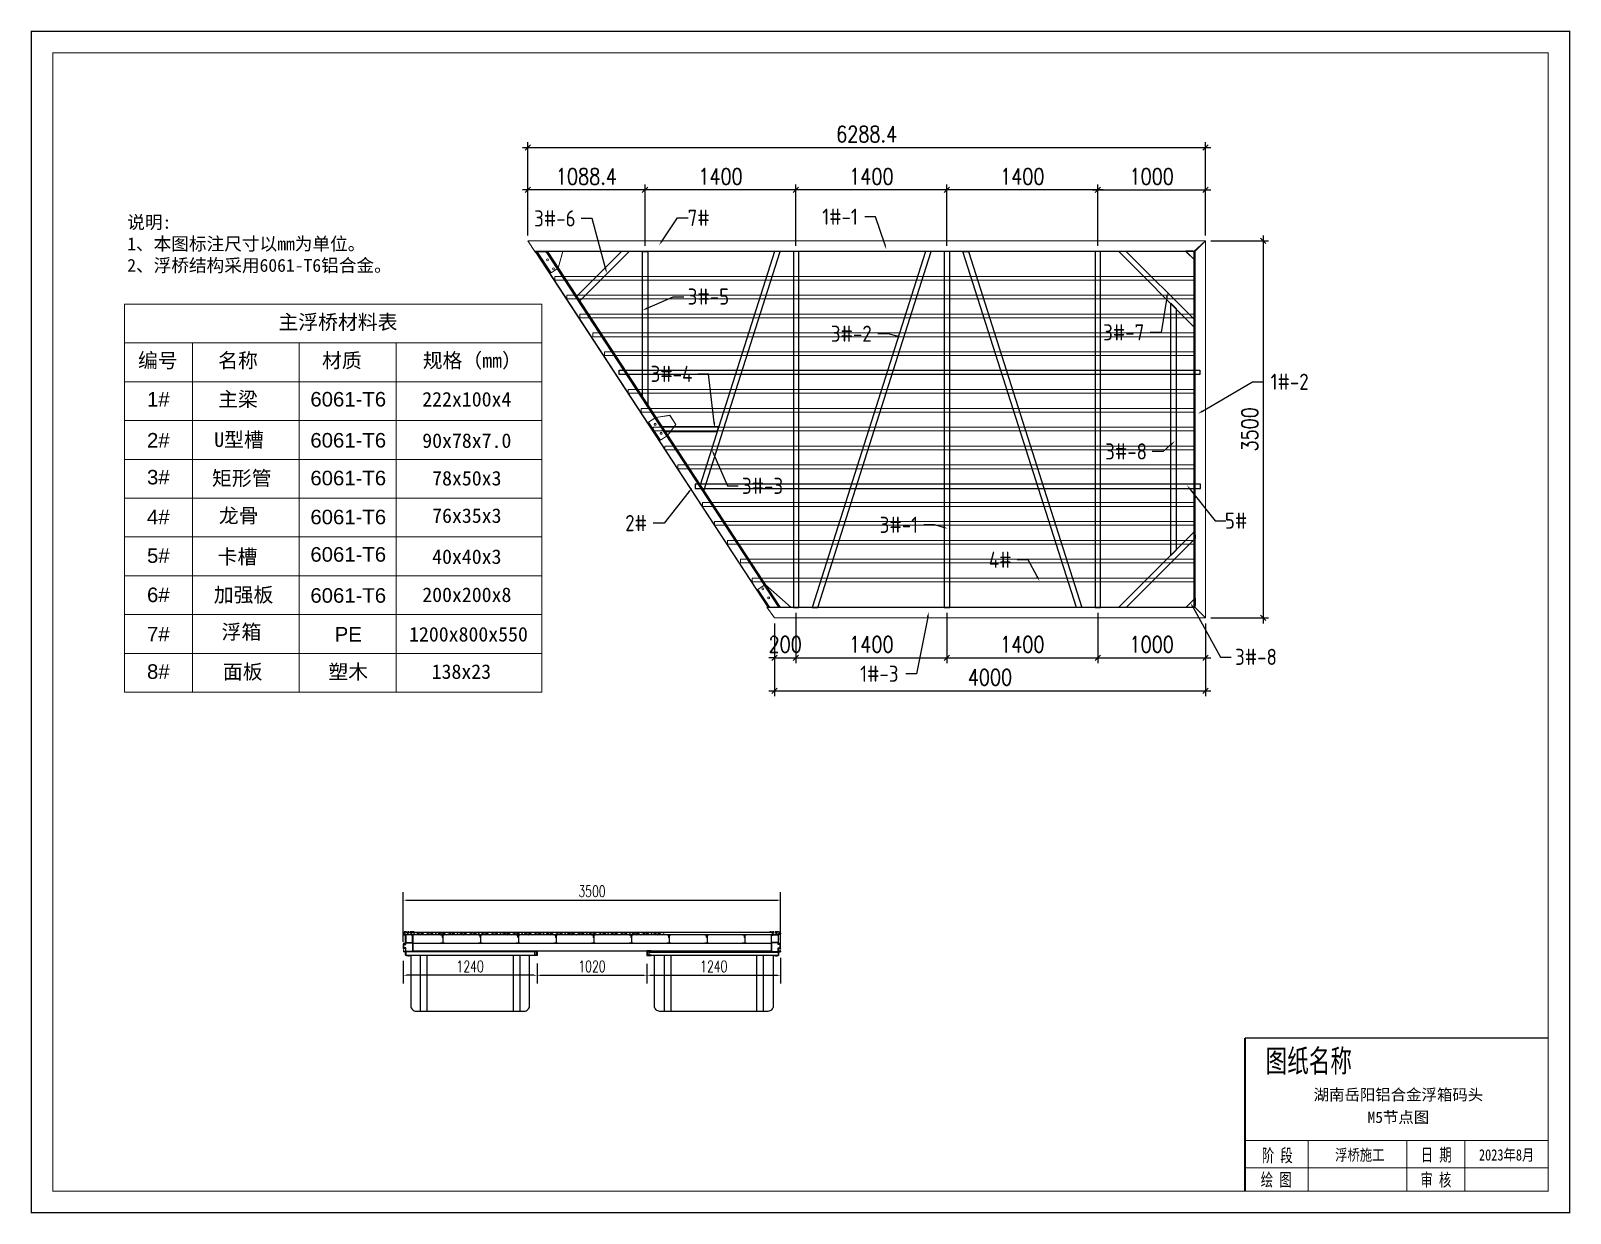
# Model space of a CAD drawing. Extents: x 15372 to 116961, y 24572 to 128109.
# Drawn here: x 102681 to 116961, y 117136 to 128109 of the extents above; entities that cross this region are included whole.
import ezdxf
from ezdxf import colors
from ezdxf.entities.mleader import LeaderData, LeaderLine
from ezdxf.enums import TextEntityAlignment as Align
from ezdxf.math import Vec2, Vec3

# ---------------------------------------------------------------- set-up
doc = ezdxf.new("R2010")
doc.units = 0
doc.header["$LTSCALE"] = 1000
doc.header["$MEASUREMENT"] = 0
doc.linetypes.add('HIDDEN', pattern=[0.375, 0.25, -0.125])
for name, color, linetype in [('SGIDI_TK_TEXT', 3, 'Continuous'), ('W-STEEL_FRAME钢架', 3, 'Continuous'), ('W-WOOD_FLOOR木地板', 30, 'Continuous'), ('卡槽', 242, 'Continuous'), ('文字', 7, 'Continuous'), ('标注', 9, 'Continuous'), ('连接端梁', 130, 'Continuous'), ('铝横梁', 220, 'Continuous')]:
    doc.layers.add(name, color=color, linetype=linetype)
for name, color, linetype, lineweight in [('加强板', 140, 'Continuous', 18), ('图框', 7, 'Continuous', 13), ('结构', 52, 'Continuous', 18), ('虚线', 8, 'Continuous', 0), ('铝主梁', 3, 'Continuous', 9), ('铝龙骨', 7, 'Continuous', 9)]:
    doc.layers.add(name, color=color, linetype=linetype, lineweight=lineweight)
doc.styles.add('Arial', font='')
doc.styles.add('HZTXT', font='txtw.shx', dxfattribs={"width": 0.8, "bigfont": 'hztxtw.shx'})
doc.styles.add('SGIDI-0', font='simhei.ttf', dxfattribs={"width": 0.8})
doc.styles.get("Standard").update_dxf_attribs({"font": 'gbenor.shx', "bigfont": 'gbcbig.shx'})
doc.styles.add('STANDARD_T3', font='simplex.shx', dxfattribs={"width": 0.7, "bigfont": 'hztxt.shx'})
doc.styles.add('仿宋', font='simfang.ttf', dxfattribs={"width": 0.7})
doc.styles.get('Arial').set_extended_font_data('STXihei')
doc.dimstyles.new('DIM-50', dxfattribs={"dimscale": 50, "dimtxt": 3, "dimasz": 1, "dimexe": 1, "dimexo": 1, "dimgap": 1, "dimtad": 1, "dimdec": 1, "dimdsep": 46, "dimtxsty": 'HZTXT', "dimblk": 'OBLIQUE', "dimblk1": 'ARCHTICK', "dimblk2": 'OBLIQUE', "dimcen": 0, "dimdle": 1, "dimclrd": 9, "dimclre": 9, "dimclrt": 2, "dimadec": 1, "dimazin": 0, "dimtfac": 1, "dimtdec": 1, "dimtix": 1, "dimtmove": 2, "dimatfit": 3, "dimldrblk": 'OBLIQUE', "dimfxl": 15, "dimtolj": 1, "dimtzin": 0, "dimarcsym": 1})
doc.dimstyles.new('W&&30', dxfattribs={"dimtxt": 105, "dimasz": 30, "dimexe": 75, "dimexo": 90, "dimgap": 30, "dimtad": 1, "dimdec": 0, "dimzin": 0, "dimdsep": 46, "dimtxsty": 'STANDARD_T3', "dimcen": 0.09, "dimclrd": 1, "dimclre": 1, "dimclrt": 7, "dimazin": 2, "dimtfac": 1, "dimtdec": 0, "dimtix": 1, "dimtmove": 2, "dimatfit": 3, "dimfxl": 100, "dimtolj": 1, "dimtzin": 0, "dimarcsym": 0})

msp = doc.modelspace()

# ---------------------------------------------------------------- texts
at = {"layer": 'SGIDI_TK_TEXT', "color": 0, "style": '仿宋', "width": 0.7}
msp.add_text('图纸名称', height=209.616, dxfattribs=at).set_placement((114536.47, 118550.28), align=Align.MIDDLE_CENTER)
at = {"layer": 'SGIDI_TK_TEXT', "color": 7, "style": '仿宋', "width": 0.7}
for s, p in [('阶 段', (114244.03, 117672.29)), ('日 期', (115718.16, 117678.16)), ('绘 图', (114234.29, 117446.93)), ('审 核', (115715.46, 117445.65))]:
    msp.add_text(s, height=120, dxfattribs=at).set_placement(p, align=Align.MIDDLE_CENTER)
at = {"layer": 'SGIDI_TK_TEXT', "color": 7, "style": 'SGIDI-0'}
for tag, p in [('湖南岳阳铝合金浮箱码头', (115367.58, 118235.85)), ('M5节点图', (115367.58, 118026.35))]:
    msp.add_attdef(tag, text='', height=104.81, dxfattribs=at).set_placement(p, align=Align.MIDDLE_CENTER)
at = {"layer": 'SGIDI_TK_TEXT', "color": 7, "style": 'SGIDI-0', "width": 0.8}
for tag, p in [('浮桥施工', (115009.84, 117677.28)), ('2023年8月', (116371.6, 117677.28))]:
    msp.add_attdef(tag, text='建设单位', height=104.808, dxfattribs=at).set_placement(p, align=Align.MIDDLE_CENTER)

# ---------------------------------------------------------------- blocks, each defined once
blk = doc.blocks.new('*D183')
at = {"layer": 'Defpoints', "color": 0, "transparency": 16777216}
for p in [(108397, 119541), (109637, 119597), (109637, 119344)]:
    blk.add_point(p, dxfattribs=at)
at = {"layer": 'W-STEEL_FRAME钢架', "color": 1, "lineweight": -2, "transparency": 16777216}
for p, q in [((108397, 119451), (108397, 119269)), ((109637, 119507), (109637, 119269)), ((108427, 119344), (109607, 119344))]:
    blk.add_line(p, q, dxfattribs=at)
at = {"layer": 'W-STEEL_FRAME钢架', "color": 1, "transparency": 16777216}
for points in [[(108427, 119349), (108427, 119339), (108397, 119344)], [(109607, 119349), (109607, 119339), (109637, 119344)]]:
    blk.add_solid(points, dxfattribs=at)
at = {"layer": 'W-STEEL_FRAME钢架', "color": 7, "transparency": 16777216, "insert": (109017, 119427), "char_height": 105, "attachment_point": 5, "style": 'STANDARD_T3'}
blk.add_mtext('\\A1;1240', dxfattribs=at)
blk = doc.blocks.new('*D181')
at = {"layer": 'Defpoints', "color": 0, "transparency": 16777216}
for p in [(106137, 119568), (107377, 119544), (106137, 119344)]:
    blk.add_point(p, dxfattribs=at)
at = {"layer": 'W-STEEL_FRAME钢架', "color": 1, "lineweight": -2, "transparency": 16777216}
for p, q in [((106137, 119478), (106137, 119269)), ((107377, 119454), (107377, 119269)), ((107347, 119344), (106167, 119344))]:
    blk.add_line(p, q, dxfattribs=at)
at = {"layer": 'W-STEEL_FRAME钢架', "color": 1, "transparency": 16777216}
for points in [[(106167, 119349), (106167, 119339), (106137, 119344)], [(107347, 119349), (107347, 119339), (107377, 119344)]]:
    blk.add_solid(points, dxfattribs=at)
at = {"layer": 'W-STEEL_FRAME钢架', "color": 7, "transparency": 16777216, "insert": (106757, 119427), "char_height": 105, "attachment_point": 5, "style": 'STANDARD_T3'}
blk.add_mtext('\\A1;1240', dxfattribs=at)
blk = doc.blocks.new('*D182')
at = {"layer": 'Defpoints', "color": 0, "transparency": 16777216}
for p in [(109637, 120041), (106137, 119564), (109637, 119555)]:
    blk.add_point(p, dxfattribs=at)
at = {"layer": 'W-STEEL_FRAME钢架', "color": 1, "lineweight": -2, "transparency": 16777216}
for p, q in [((106137, 119654), (106137, 120116)), ((109637, 119645), (109637, 120116)), ((106167, 120041), (109607, 120041))]:
    blk.add_line(p, q, dxfattribs=at)
at = {"layer": 'W-STEEL_FRAME钢架', "color": 1, "transparency": 16777216}
for points in [[(106167, 120046), (106167, 120036), (106137, 120041)], [(109607, 120046), (109607, 120036), (109637, 120041)]]:
    blk.add_solid(points, dxfattribs=at)
at = {"layer": 'W-STEEL_FRAME钢架', "color": 7, "transparency": 16777216, "insert": (107887, 120124), "char_height": 105, "attachment_point": 5, "style": 'STANDARD_T3'}
blk.add_mtext('\\A1;3500', dxfattribs=at)
blk = doc.blocks.new('*D242')
at = {"layer": 'Defpoints', "color": 0, "transparency": 16777216}
for p in [(107377, 119527), (108397, 119527), (108397, 119344)]:
    blk.add_point(p, dxfattribs=at)
at = {"layer": 'W-STEEL_FRAME钢架', "color": 1, "lineweight": -2, "transparency": 16777216}
for p, q in [((107377, 119437), (107377, 119269)), ((108397, 119437), (108397, 119269)), ((107407, 119344), (108367, 119344))]:
    blk.add_line(p, q, dxfattribs=at)
at = {"layer": 'W-STEEL_FRAME钢架', "color": 1, "transparency": 16777216}
for points in [[(107407, 119349), (107407, 119339), (107377, 119344)], [(108367, 119349), (108367, 119339), (108397, 119344)]]:
    blk.add_solid(points, dxfattribs=at)
at = {"layer": 'W-STEEL_FRAME钢架', "color": 7, "transparency": 16777216, "insert": (107887, 119427), "char_height": 105, "attachment_point": 5, "style": 'STANDARD_T3'}
blk.add_mtext('\\A1;1020', dxfattribs=at)
blk = doc.blocks.new('$matou$00000085')
at = {"color": 0, "lineweight": 5}
for p, q in [((-17, 36, 0), (-17, 37, 0)), ((-4, 34, 0), (-4, 35, 0)), ((-1, 13, 0), (-3, 13, 0))]:
    blk.add_line(p, q, dxfattribs=at)
at = {"color": 0, "lineweight": 0, "ltscale": 0.5}
blk.add_arc((-2, 17, 0), 4.07, 274.7282, 349.8472, dxfattribs=at)
at = {"layer": '结构', "color": 0, "linetype": 'ByBlock', "lineweight": 0, "ltscale": 0.5}
for p, q in [((-7, 38, 0), (-16, 38, 0)), ((-16, 35, 0), (-8, 35, 0)), ((-7, -34, 0), (-7, 34, 0)), ((-5, 33, 0), (-4, 34, 0)), ((-4, 33, 0), (-5, 33, 0)), ((-5, 31, 0), (-4, 32, 0)), ((-4, 31, 0), (-5, 31, 0)), ((-5, 31, 0), (-4, 31, 0)), ((-4, 31, 0), (-5, 31, 0)), ((-5, 29, 0), (-4, 29, 0)), ((-4, 29, 0), (-5, 29, 0)), ((-5, 27, 0), (-4, 27, 0)), ((-4, 27, 0), (-5, 27, 0)), ((-4, 26, 0), (-5, 25, 0)), ((-5, 25, 0), (-4, 25, 0)), ((-5, 24, 0), (-4, 23, 0)), ((-4, 24, 0), (-5, 24, 0)), ((-5, 22, 0), (-4, 22, 0)), ((-4, 22, 0), (-5, 22, 0)), ((-5, 20, 0), (-4, 20, 0)), ((-4, 20, 0), (-5, 20, 0)), ((-4, 32, 0), (-4, 33, 0)), ((-4, 31, 0), (-4, 29, 0)), ((-4, 31, 0), (-4, 31, 0)), ((-4, 29, 0), (-4, 27, 0)), ((-4, 27, 0), (-4, 26, 0)), ((-4, 25, 0), (-4, 24, 0)), ((-4, 23, 0), (-4, 22, 0)), ((-4, 22, 0), (-4, 20, 0)), ((-4, 20, 0), (-4, 19, 0)), ((-4, -34, 0), (-4, 12, 0)), ((-1, 34, 0), (-1, 35, 0)), ((0, 33, 0), (-1, 34, 0)), ((-1, 33, 0), (0, 33, 0)), ((-1, 32, 0), (-1, 33, 0)), ((0, 31, 0), (-1, 32, 0)), ((-1, 31, 0), (0, 31, 0)), ((-1, 30, 0), (-1, 31, 0)), ((0, 30, 0), (-1, 30, 0)), ((-1, 29, 0), (0, 30, 0)), ((-1, 28, 0), (-1, 29, 0)), ((0, 28, 0), (-1, 28, 0)), ((-1, 28, 0), (0, 28, 0)), ((-1, 26, 0), (-1, 28, 0)), ((0, 26, 0), (-1, 26, 0)), ((-1, 26, 0), (0, 26, 0)), ((-1, 25, 0), (-1, 26, 0)), ((0, 24, 0), (-1, 25, 0)), ((-1, 24, 0), (0, 24, 0)), ((-1, 23, 0), (-1, 24, 0)), ((0, 22, 0), (-1, 23, 0)), ((-1, 22, 0), (0, 22, 0)), ((-1, 22, 0), (-1, 22, 0)), ((-1, 21, 0), (-1, 22, 0)), ((0, 21, 0), (-1, 21, 0)), ((-1, 20, 0), (0, 21, 0)), ((-1, 19, 0), (-1, 20, 0)), ((2, 38, 0), (16, 38, 0)), ((3, 34, 0), (3, 17, 0)), ((16, 35, 0), (4, 35, 0)), ((17, 37, 0), (17, 36, 0)), ((-17, -35, 0), (-8, -35, 0)), ((-17, -38, 0), (-17, -36, 0)), ((17, -38, 0), (-17, -38, 0)), ((-3, -35, 0), (17, -35, 0)), ((17, -36, 0), (17, -38, 0))]:
    blk.add_line(p, q, dxfattribs=at)
for centre, radius, start, end in [((-16, 37, 0), 1, 90, 180), ((-16, 36, 0), 1, 180, 270), ((-8, 34, 0), 1, 0, 90), ((-7, 35, 0), 3, 0, 90.0017), ((-2, 19, 0), 1.75, 180, 0), ((-3, 12, 0), 1, 90, 180), ((2, 35, 0), 3, 89.9983, 180), ((4, 34, 0), 1, 90, 180), ((16, 37, 0), 1, 0, 90), ((16, 36, 0), 1, 270, 360), ((-17, -36, 0), 0.5, 90, 180), ((-17, -38, 0), 0.5, 180, 270), ((-8, -34, 0), 1, 270, 0), ((-3, -34, 0), 1, 180, 270), ((17, -36, 0), 0.5, 0, 90), ((17, -38, 0), 0.5, 270, 0)]:
    blk.add_arc(centre, radius, start, end, dxfattribs=at)
blk = doc.blocks.new('*U160')
at = {"layer": '铝龙骨', "yscale": -1, "rotation": 180}
blk.add_blockref('$matou$00000085', (0, 0, 0), dxfattribs=at)
blk = doc.blocks.new('*U161')
at = {"color": 0, "linetype": 'ByBlock', "lineweight": -2, "transparency": 16777216}
for p in [(-2800, 0), (-2450, 0), (-2100, 0), (-1750, 0), (-1400, 0), (-1050, 0), (-700, 0), (-350, 0), (0, 0)]:
    blk.add_blockref('*U160', p, dxfattribs=at)
blk = doc.blocks.new('0102')
at = {"color": 5, "lineweight": -3}
for p, q in [((-1521475, 1202749), (-1521475, 1203269)), ((-1521415, 1202749), (-1521415, 1203269)), ((-1520615, 1203269), (-1520615, 1202749)), ((-1520555, 1203269), (-1520555, 1202749))]:
    blk.add_line(p, q, dxfattribs=at)
at = {"color": 5}
blk.add_lwpolyline([(-1521615, 1203299), (-1521615, 1203269), (-1521565, 1203269), (-1520465, 1203268), (-1520415, 1203269), (-1520415, 1203299)], close=True, dxfattribs=at)
at = {"color": 5, "lineweight": -3}
blk.add_lwpolyline([(-1521565, 1203269), (-1521565, 1202799, 0.414214), (-1521515, 1202749), (-1520515, 1202749, 0.414214), (-1520465, 1202799), (-1520465, 1203269)], format="xyb", dxfattribs=at)
blk = doc.blocks.new('_Oblique')
at = {"color": 0, "linetype": 'ByBlock', "lineweight": -2}
blk.add_line((-0.5, -0.5), (0.5, 0.5), dxfattribs=at)
blk = doc.blocks.new('*D169')
at = {"layer": 'Defpoints', "color": 0, "transparency": 16777216}
for p in [(113579, 126160, 0), (113579, 122660, 0), (114114, 122660)]:
    blk.add_point(p, dxfattribs=at)
at = {"layer": '标注', "color": 9, "lineweight": -2, "transparency": 16777216}
for p, q in [((113629, 126160), (114164, 126160)), ((114114, 126210), (114114, 122610)), ((113629, 122660), (114164, 122660))]:
    blk.add_line(p, q, dxfattribs=at)
at = {"layer": '标注', "color": 9, "lineweight": -2, "transparency": 16777216, "xscale": 50, "yscale": 50, "zscale": 50}
for p, rotation in [((114114, 126160), 90), ((114114, 122660), 270)]:
    blk.add_blockref('_Oblique', p, dxfattribs=dict(at, rotation=rotation))
at = {"layer": '标注', "color": 2, "transparency": 16777216, "insert": (113989, 124410), "char_height": 150, "attachment_point": 5, "rotation": 90, "style": 'HZTXT'}
blk.add_mtext('\\A1;3500', dxfattribs=at)
blk = doc.blocks.new('_ArchTick')
at = {"color": 0, "linetype": 'ByBlock', "const_width": 0.4}
blk.add_lwpolyline([(-0.5, -0.5), (0.5, 0.5)], dxfattribs=at)
blk = doc.blocks.new('*D170')
at = {"layer": 'Defpoints', "color": 0, "transparency": 16777216}
for p in [(111179, 126632), (111179, 126062), (112579, 126062)]:
    blk.add_point(p, dxfattribs=at)
at = {"layer": '标注', "color": 9, "lineweight": -2, "transparency": 16777216}
for p, q in [((111179, 126112), (111179, 126682)), ((112579, 126112), (112579, 126682)), ((112629, 126632), (111129, 126632))]:
    blk.add_line(p, q, dxfattribs=at)
at = {"layer": '标注', "color": 9, "lineweight": -2, "transparency": 16777216, "xscale": 50, "yscale": 50, "zscale": 50, "rotation": 180}
blk.add_blockref('_Oblique', (111179, 126632), dxfattribs=at)
at = {"layer": '标注', "color": 9, "lineweight": -2, "transparency": 16777216, "xscale": 50, "yscale": 50, "zscale": 50}
blk.add_blockref('_Oblique', (112579, 126632), dxfattribs=at)
at = {"layer": '标注', "color": 2, "transparency": 16777216, "insert": (111879, 126757), "char_height": 150, "attachment_point": 5, "style": 'HZTXT'}
blk.add_mtext('\\A1;1400', dxfattribs=at)
blk = doc.blocks.new('*D171')
at = {"layer": 'Defpoints', "color": 0, "transparency": 16777216}
for p in [(109779, 126632), (109779, 126062), (111179, 126062)]:
    blk.add_point(p, dxfattribs=at)
at = {"layer": '标注', "color": 9, "lineweight": -2, "transparency": 16777216}
for p, q in [((109779, 126112), (109779, 126682)), ((111179, 126112), (111179, 126682)), ((111229, 126632), (109729, 126632))]:
    blk.add_line(p, q, dxfattribs=at)
at = {"layer": '标注', "color": 9, "lineweight": -2, "transparency": 16777216, "xscale": 50, "yscale": 50, "zscale": 50, "rotation": 180}
blk.add_blockref('_Oblique', (109779, 126632), dxfattribs=at)
at = {"layer": '标注', "color": 9, "lineweight": -2, "transparency": 16777216, "xscale": 50, "yscale": 50, "zscale": 50}
blk.add_blockref('_Oblique', (111179, 126632), dxfattribs=at)
at = {"layer": '标注', "color": 2, "transparency": 16777216, "insert": (110479, 126757), "char_height": 150, "attachment_point": 5, "style": 'HZTXT'}
blk.add_mtext('\\A1;1400', dxfattribs=at)
blk = doc.blocks.new('*D172')
at = {"layer": 'Defpoints', "color": 0, "transparency": 16777216}
for p in [(108379, 126632), (108379, 126062), (109779, 126062)]:
    blk.add_point(p, dxfattribs=at)
at = {"layer": '标注', "color": 9, "lineweight": -2, "transparency": 16777216}
for p, q in [((108379, 126112), (108379, 126682)), ((109779, 126112), (109779, 126682)), ((109829, 126632), (108329, 126632))]:
    blk.add_line(p, q, dxfattribs=at)
at = {"layer": '标注', "color": 9, "lineweight": -2, "transparency": 16777216, "xscale": 50, "yscale": 50, "zscale": 50, "rotation": 180}
blk.add_blockref('_Oblique', (108379, 126632), dxfattribs=at)
at = {"layer": '标注', "color": 9, "lineweight": -2, "transparency": 16777216, "xscale": 50, "yscale": 50, "zscale": 50}
blk.add_blockref('_Oblique', (109779, 126632), dxfattribs=at)
at = {"layer": '标注', "color": 2, "transparency": 16777216, "insert": (109079, 126757), "char_height": 150, "attachment_point": 5, "style": 'HZTXT'}
blk.add_mtext('\\A1;1400', dxfattribs=at)
blk = doc.blocks.new('*D173')
at = {"layer": 'Defpoints', "color": 0, "transparency": 16777216}
for p in [(107291, 126632), (107291, 126160), (108379, 126062)]:
    blk.add_point(p, dxfattribs=at)
at = {"layer": '标注', "color": 9, "lineweight": -2, "transparency": 16777216}
for p, q in [((107291, 126210), (107291, 126682)), ((108379, 126112), (108379, 126682)), ((108429, 126632), (107241, 126632))]:
    blk.add_line(p, q, dxfattribs=at)
at = {"layer": '标注', "color": 9, "lineweight": -2, "transparency": 16777216, "xscale": 50, "yscale": 50, "zscale": 50, "rotation": 180}
blk.add_blockref('_Oblique', (107291, 126632), dxfattribs=at)
at = {"layer": '标注', "color": 9, "lineweight": -2, "transparency": 16777216, "xscale": 50, "yscale": 50, "zscale": 50}
blk.add_blockref('_Oblique', (108379, 126632), dxfattribs=at)
at = {"layer": '标注', "color": 2, "transparency": 16777216, "insert": (107835, 126757), "char_height": 150, "attachment_point": 5, "style": 'HZTXT'}
blk.add_mtext('\\A1;1088.4', dxfattribs=at)
blk = doc.blocks.new('*D174')
at = {"layer": 'Defpoints', "color": 0, "transparency": 16777216}
for p in [(113579, 127025), (107291, 126160), (113579, 126160)]:
    blk.add_point(p, dxfattribs=at)
at = {"layer": '标注', "color": 9, "lineweight": -2, "transparency": 16777216}
for p, q in [((107241, 127025), (113629, 127025)), ((107291, 126210), (107291, 127075)), ((113579, 126210), (113579, 127075))]:
    blk.add_line(p, q, dxfattribs=at)
at = {"layer": '标注', "color": 9, "lineweight": -2, "transparency": 16777216, "xscale": 50, "yscale": 50, "zscale": 50, "rotation": 180}
blk.add_blockref('_Oblique', (107291, 127025), dxfattribs=at)
at = {"layer": '标注', "color": 9, "lineweight": -2, "transparency": 16777216, "xscale": 50, "yscale": 50, "zscale": 50}
blk.add_blockref('_Oblique', (113579, 127025), dxfattribs=at)
at = {"layer": '标注', "color": 2, "transparency": 16777216, "insert": (110435, 127150), "char_height": 150, "attachment_point": 5, "style": 'HZTXT'}
blk.add_mtext('\\A1;6288.4', dxfattribs=at)
blk = doc.blocks.new('*D175')
at = {"layer": 'Defpoints', "color": 0, "transparency": 16777216}
for p in [(113579, 126632), (113579, 126160), (112579, 126062)]:
    blk.add_point(p, dxfattribs=at)
at = {"layer": '标注', "color": 9, "lineweight": -2, "transparency": 16777216}
for p, q in [((112579, 126112), (112579, 126682)), ((113579, 126210), (113579, 126682)), ((112529, 126632), (113629, 126632))]:
    blk.add_line(p, q, dxfattribs=at)
at = {"layer": '标注', "color": 9, "lineweight": -2, "transparency": 16777216, "xscale": 50, "yscale": 50, "zscale": 50, "rotation": 180}
blk.add_blockref('_Oblique', (112579, 126632), dxfattribs=at)
at = {"layer": '标注', "color": 9, "lineweight": -2, "transparency": 16777216, "xscale": 50, "yscale": 50, "zscale": 50}
blk.add_blockref('_Oblique', (113579, 126632), dxfattribs=at)
at = {"layer": '标注', "color": 2, "transparency": 16777216, "insert": (113079, 126757), "char_height": 150, "attachment_point": 5, "style": 'HZTXT'}
blk.add_mtext('\\A1;1000', dxfattribs=at)
blk = doc.blocks.new('*D176')
at = {"layer": 'Defpoints', "color": 0, "transparency": 16777216}
for p in [(109579, 122660), (113579, 122660), (113579, 121984)]:
    blk.add_point(p, dxfattribs=at)
at = {"layer": '标注', "color": 9, "lineweight": -2, "transparency": 16777216}
for p, q in [((109579, 122610), (109579, 121934)), ((113579, 122610), (113579, 121934)), ((109529, 121984), (113629, 121984))]:
    blk.add_line(p, q, dxfattribs=at)
at = {"layer": '标注', "color": 9, "lineweight": -2, "transparency": 16777216, "xscale": 50, "yscale": 50, "zscale": 50}
for p, rotation in [((109579, 121984), 179.999617407945), ((113579, 121984), 359.999617407945)]:
    blk.add_blockref('_Oblique', p, dxfattribs=dict(at, rotation=rotation))
at = {"layer": '标注', "color": 2, "transparency": 16777216, "insert": (111579, 122109), "char_height": 150, "attachment_point": 5, "rotation": 359.9996, "style": 'HZTXT'}
blk.add_mtext('\\A1;4000', dxfattribs=at)
blk = doc.blocks.new('*D177')
at = {"layer": 'Defpoints', "color": 0, "transparency": 16777216}
for p in [(109779, 122758), (109579, 122660), (109779, 122290)]:
    blk.add_point(p, dxfattribs=at)
at = {"layer": '标注', "color": 9, "lineweight": -2, "transparency": 16777216}
for p, q in [((109779, 122708), (109779, 122240)), ((109579, 122610), (109579, 122240)), ((109579, 122290), (109529, 122290)), ((109579, 122290), (109779, 122290)), ((109779, 122290), (109829, 122290))]:
    blk.add_line(p, q, dxfattribs=at)
at = {"layer": '标注', "color": 9, "lineweight": -2, "transparency": 16777216, "xscale": 50, "yscale": 50, "zscale": 50}
blk.add_blockref('_Oblique', (109579, 122290), dxfattribs=at)
at = {"layer": '标注', "color": 9, "lineweight": -2, "transparency": 16777216, "xscale": 50, "yscale": 50, "zscale": 50, "rotation": 180}
blk.add_blockref('_Oblique', (109779, 122290), dxfattribs=at)
at = {"layer": '标注', "color": 2, "transparency": 16777216, "insert": (109679, 122415), "char_height": 150, "attachment_point": 5, "style": 'HZTXT'}
blk.add_mtext('\\A1;200', dxfattribs=at)
blk = doc.blocks.new('A$C0D8A069B')
at = {"layer": '加强板'}
blk.add_lwpolyline([(80, -100), (0, -100), (0, 100), (80, 100), (200, 45), (200, -55), (80, -100)], dxfattribs=at)
for centre in [(40, 50), (40, -50)]:
    blk.add_circle(centre, 9, dxfattribs=at)
blk = doc.blocks.new('*D178')
at = {"color": 9, "lineweight": -2, "transparency": 16777216}
for p, q in [((109779, 122708), (109779, 122240)), ((111179, 122708), (111179, 122240)), ((109729, 122290), (111229, 122290))]:
    blk.add_line(p, q, dxfattribs=at)
at = {"layer": 'Defpoints', "color": 0, "transparency": 16777216}
for p in [(109779, 122758), (111179, 122758), (111179, 122290)]:
    blk.add_point(p, dxfattribs=at)
at = {"color": 9, "lineweight": -2, "transparency": 16777216, "xscale": 50, "yscale": 50, "zscale": 50, "rotation": 180}
blk.add_blockref('_Oblique', (109779, 122290), dxfattribs=at)
at = {"color": 9, "lineweight": -2, "transparency": 16777216, "xscale": 50, "yscale": 50, "zscale": 50}
blk.add_blockref('_Oblique', (111179, 122290), dxfattribs=at)
at = {"color": 2, "transparency": 16777216, "insert": (110479, 122415), "char_height": 150, "attachment_point": 5, "style": 'HZTXT'}
blk.add_mtext('\\A1;1400', dxfattribs=at)
blk = doc.blocks.new('*D179')
at = {"color": 9, "lineweight": -2, "transparency": 16777216}
for p, q in [((111179, 122708), (111179, 122240)), ((112579, 122708), (112579, 122240)), ((111129, 122290), (112629, 122290))]:
    blk.add_line(p, q, dxfattribs=at)
at = {"layer": 'Defpoints', "color": 0, "transparency": 16777216}
for p in [(111179, 122758), (112579, 122758), (112579, 122290)]:
    blk.add_point(p, dxfattribs=at)
at = {"color": 9, "lineweight": -2, "transparency": 16777216, "xscale": 50, "yscale": 50, "zscale": 50, "rotation": 180}
blk.add_blockref('_Oblique', (111179, 122290), dxfattribs=at)
at = {"color": 9, "lineweight": -2, "transparency": 16777216, "xscale": 50, "yscale": 50, "zscale": 50}
blk.add_blockref('_Oblique', (112579, 122290), dxfattribs=at)
at = {"color": 2, "transparency": 16777216, "insert": (111879, 122415), "char_height": 150, "attachment_point": 5, "style": 'HZTXT'}
blk.add_mtext('\\A1;1400', dxfattribs=at)
blk = doc.blocks.new('*D180')
at = {"color": 9, "lineweight": -2, "transparency": 16777216}
for p, q in [((112579, 122708), (112579, 122240)), ((113579, 122610), (113579, 122240)), ((112529, 122290), (113629, 122290))]:
    blk.add_line(p, q, dxfattribs=at)
at = {"layer": 'Defpoints', "color": 0, "transparency": 16777216}
for p in [(112579, 122758), (113579, 122660), (113579, 122290)]:
    blk.add_point(p, dxfattribs=at)
at = {"color": 9, "lineweight": -2, "transparency": 16777216, "xscale": 50, "yscale": 50, "zscale": 50, "rotation": 180}
blk.add_blockref('_Oblique', (112579, 122290), dxfattribs=at)
at = {"color": 9, "lineweight": -2, "transparency": 16777216, "xscale": 50, "yscale": 50, "zscale": 50}
blk.add_blockref('_Oblique', (113579, 122290), dxfattribs=at)
at = {"color": 2, "transparency": 16777216, "insert": (113079, 122415), "char_height": 150, "attachment_point": 5, "style": 'HZTXT'}
blk.add_mtext('\\A1;1000', dxfattribs=at)
blk = doc.blocks.new('m5')
at = {"layer": '加强板', "color": 5}
for points in [[(131648, 17653), (131888, 17653), (131846, 17496), (131779, 17452)], [(133808, 14349), (134008, 14349), (133766, 14560), (133699, 14516)]]:
    blk.add_lwpolyline(points, close=True, dxfattribs=at)
for centre in [(131747, 17574), (131802, 17491), (133743, 14521), (133798, 14438)]:
    blk.add_circle(centre, 9, dxfattribs=at)
at = {"layer": '卡槽', "color": 22, "ltscale": 5000, "elevation": 0}
for points in [[(137798, 16551), (137798, 16511), (132410, 16511), (132410, 16551)], [(137804, 15451), (137804, 15491), (133115, 15491), (133115, 15451)]]:
    blk.add_lwpolyline(points, close=True, dxfattribs=at)
at = {"layer": '虚线', "color": 1, "linetype": 'HIDDEN', "ltscale": 300}
for p, q in [((137753, 17653), (131627, 17653)), ((131732, 17653), (133892, 14349)), ((137753, 14349), (137753, 17653)), ((137753, 14349), (133787, 14349))]:
    blk.add_line(p, q, dxfattribs=at)
at = {"layer": '连接端梁'}
blk.add_lwpolyline([(133796, 14349), (131636, 17653), (131744, 17653), (133904, 14349)], close=True, dxfattribs=at)
at = {"layer": '铝主梁', "color": 3}
for points in [[(131634, 17651), (137743, 17651), (137851, 17751), (131563, 17751)], [(137751, 17643), (137752, 14351), (137851, 14251), (137851, 17751)]]:
    blk.add_lwpolyline(points, dxfattribs=at)
blk.add_lwpolyline([(137851, 14251), (133851, 14251), (133781, 14351), (137752, 14351)], close=True, dxfattribs=at)
at = {"layer": '铝横梁', "color": 243}
for points in [[(137753, 17636), (137736, 17653), (137669, 17653), (137753, 17568)], [(137753, 14366), (137736, 14349), (137669, 14349), (137753, 14434)]]:
    blk.add_lwpolyline(points, close=True, dxfattribs=at)
at = {"rotation": 33.17829872534546}
blk.add_blockref('A$C0D8A069B', (132739, 15984), dxfattribs=at)
blk = doc.blocks.new('ghjghjgj')
at = {"layer": '图框'}
for p, q in [((110614, 119431), (110614, 114931)), ((110614, 119431), (115451, 119431)), ((115451, 119431), (115451, 114931)), ((110614, 118981), (115451, 118981)), ((111401, 118981), (111401, 114931)), ((112639, 118981), (112639, 114931)), ((113764, 118981), (113764, 114931)), ((110614, 118531), (115451, 118531)), ((110614, 118081), (115451, 118081)), ((110614, 117631), (115451, 117631)), ((110614, 117181), (115451, 117181)), ((110614, 116731), (115451, 116731)), ((110614, 116281), (115451, 116281)), ((110614, 115831), (115451, 115831)), ((110614, 115381), (115451, 115381)), ((110614, 114931), (115451, 114931))]:
    blk.add_line(p, q, dxfattribs=at)
at = {"layer": '图框', "attachment_point": 1, "style": 'Arial'}
for s, width, insert, char_height in [('\\pxi5.19523;{\\fSimSun|b0|i0|c134|p2;主浮桥材料表}', 2620.06, (111520, 119308), 168.75), ('\\pi51.65737;{\\fSimSun|b0|i0|c134|p2;编号}', 716.98, (110717, 118863), 168.75), ('\\pi51.32218;{\\fSimSun|b0|i0|c134|p2;名称}', 716.98, (111647, 118863), 168.75), ('\\pi53.50095;{\\fSimSun|b0|i0|c134|p2;材质}', 716.98, (112849, 118863), 168.75), ('\\pi35.48134;{\\fSimSun|b0|i0|c134|p2;规格（mm）}', 1208.85, (114034, 118863), 168.75), ('\\pxqc;{\\fArial|b0|i0|c0|p34;1#}', 793.2, (110608, 118413), 168.75), ('\\pi50.98698;{\\fSimSun|b0|i0|c134|p2;主梁}', 716.98, (111647, 118413), 168.75), ('\\pxqc;{\\fArial|b0|i0|c0|p34;6061-T6}', 1327.29, (112543, 118413), 168.75), ('\\pxqc;222x100x4', 1327.29, (113918, 118413), 168.75), ('\\pxqc;{\\fArial|b0|i0|c0|p34;2#}', 793.2, (110608, 117937), 168.75), ('\\pi31.45968;{\\fSimSun|b0|i0|c134|p2;U型槽}', 1074.91, (111621, 117944), 168.75), ('\\pxqc;{\\fArial|b0|i0|c0|p34;6061-T6}', 1327.29, (112543, 117937), 168.75), ('\\pxqc;90x78x7.0', 1327.29, (113918, 117933), 168.75), ('\\pxqc;{\\fArial|b0|i0|c0|p34;3#}', 793.2, (110608, 117509), 168.75), ('\\pxi0.34103;{\\fSimSun|b0|i0|c134|p2;矩形管}', 874.48, (111569, 117497), 168.75), ('\\pxqc;{\\fArial|b0|i0|c0|p34;6061-T6}', 1327.29, (112543, 117499), 168.75), ('\\pxqc;78x50x3', 1327.29, (113918, 117497), 168.75), ('\\pxqc;{\\fArial|b0|i0|c0|p34;4#}', 793.2, (110608, 117047), 168.75), ('\\pxi0.20973;{\\fSimSun|b0|i0|c134|p2;龙骨}', 1074.91, (111670, 117063), 168.75), ('\\pxqc;{\\fArial|b0|i0|c0|p34;6061-T6}', 1327.29, (112543, 117047), 168.75), ('\\pxqc;76x35x3', 1327.29, (113918, 117063), 168.75), ('\\pxqc;{\\fArial|b0|i0|c0|p34;5#}', 793.2, (110608, 116599), 168.75), ('\\pxi0.20749;{\\fSimSun|b0|i0|c134|p2;卡槽}', 1074.91, (111657, 116587), 168.75), ('\\pxqc;{\\fArial|b0|i0|c0|p34;6061-T6}', 1327.29, (112543, 116613), 168.75), ('\\pxqc;40x40x3', 1327.29, (113918, 116587), 168.75), ('\\pxqc;{\\fArial|b0|i0|c0|p34;6#}', 793.2, (110608, 116144), 168.75), ('\\pi74.02918;{\\fSimSun|b0|i0|c134|p2;加强板}', 1074.91, (111574, 116145), 168.75), ('\\pxqc;{\\fArial|b0|i0|c0|p34;6061-T6}', 1327.29, (112543, 116137), 168.75), ('\\pxqc;200x200x8', 1327.29, (113918, 116145), 168.75), ('\\pxqc;{\\fArial|b0|i0|c0|p34;7#}', 793.2, (110608, 115688), 168.75), ('\\pi117.7722;{\\fSimSun|b0|i0|c134|p2;浮箱}', 1074.91, (111620, 115714), 168.75), ('\\pxqc;{\\fArial|b0|i0|c0|p34;PE}', 1327.29, (112543, 115687), 168.75), ('\\pxqc,t7;1200x800x550', 1327.29, (113937, 115687), 168.75), ('\\pxqc;{\\fArial|b0|i0|c0|p34;8#}', 793.2, (110608, 115254), 168.75), ('{\\fSimSun|b0|i0|c134|p2;面板}', 1074.91, (111753, 115252), 168.75), ('\\pxqc;塑木', 1327.29, (112543, 115252), 168.8), ('138x23', 1327.29, (114174, 115254), 168.8)]:
    blk.add_mtext_dynamic_manual_height_columns(s, width=width, gutter_width=2260, heights=[363], dxfattribs=dict(at, insert=insert, char_height=char_height))
at = {"layer": '文字', "color": 0, "insert": (112415, 120123), "char_height": 150, "attachment_point": 5, "style": 'Arial'}
blk.add_mtext_dynamic_manual_height_columns('\\pxql;说明:\\P1、本图标注尺寸以mm为单位。\\P2、浮桥结构采用6061-T6铝合金。', width=3542.47, gutter_width=12.5, heights=[0], dxfattribs=at)

# ---------------------------------------------------------------- dimensions: what is measured, and where the dimension line sits
for base, p1, p2, picture, middle in [((111179.35, 122289.6), (109779.35, 122757.99), (111179.35, 122757.99), '*D178', (110479.35, 122414.6)), ((112579.35, 122289.6), (111179.35, 122757.99), (112579.35, 122757.99), '*D179', (111879.35, 122414.6)), ((113579.36, 122289.6), (112579.35, 122757.99), (113579.36, 122659.96), '*D180', (113079.36, 122414.6))]:
    dim = msp.add_linear_dim(base=base, p1=p1, p2=p2, dimstyle='DIM-50')
    dim.commit()
    dim.dimension.update_dxf_attribs({"geometry": picture, "text_midpoint": middle})
at = {"layer": 'W-STEEL_FRAME钢架'}
for base, p1, p2, picture, middle in [((109637.13, 120041.16), (106137.14, 119563.54), (109637.13, 119555.34), '*D182', (107887.14, 120123.66)), ((106137.13, 119344.47), (107377.21, 119543.6), (106137.13, 119567.61), '*D181', (106757.17, 119426.97))]:
    dim = msp.add_linear_dim(base=base, p1=p1, p2=p2, angle=180, dimstyle='W&&30', dxfattribs=at)
    dim.commit()
    dim.dimension.update_dxf_attribs({"geometry": picture, "text_midpoint": middle})
for base, p1, p2, picture, middle in [((108397.04, 119344.47), (107377.21, 119526.59), (108397.04, 119526.59), '*D242', (107887.13, 119426.97)), ((109637.13, 119344.47), (108397.04, 119540.62), (109637.13, 119597.19), '*D183', (109017.09, 119426.97))]:
    dim = msp.add_linear_dim(base=base, p1=p1, p2=p2, dimstyle='W&&30', dxfattribs=at)
    dim.commit()
    dim.dimension.update_dxf_attribs({"geometry": picture, "text_midpoint": middle})
at = {"layer": '标注'}
for base, p1, p2, angle, picture, middle in [((113579.36, 127024.58), (107290.93, 126159.99), (113579.36, 126159.99), 180, '*D174', (110435.15, 127149.58)), ((107290.93, 126631.9), (108379.35, 126061.99), (107290.93, 126159.99), 180, '*D173', (107835.14, 126756.9)), ((108379.35, 126631.9), (109779.35, 126061.99), (108379.35, 126061.99), 180, '*D172', (109079.35, 126756.9)), ((109779.35, 126631.9), (111179.35, 126061.99), (109779.35, 126061.99), 180, '*D171', (110479.35, 126756.9)), ((111179.35, 126631.9), (112579.35, 126061.99), (111179.35, 126061.99), 180, '*D170', (111879.35, 126756.9)), ((113579.36, 126631.9), (112579.35, 126061.99), (113579.36, 126159.99), 180, '*D175', (113079.36, 126756.9)), ((114114.14, 122659.96, 0), (113579.36, 126159.99), (113579.36, 122659.96), 90, '*D169', (113989.14, 124409.97, 0)), ((109779.35, 122289.6), (109579.37, 122659.99), (109779.35, 122757.99), 180, '*D177', (109679.36, 122414.6))]:
    dim = msp.add_linear_dim(base=base, p1=p1, p2=p2, angle=angle, dimstyle='DIM-50', dxfattribs=at)
    dim.commit()
    dim.dimension.update_dxf_attribs({"geometry": picture, "text_midpoint": middle})
dim = msp.add_aligned_dim(p1=(109579.37, 122659.99), p2=(113579.36, 122659.96), distance=-676, dimstyle='DIM-50', dxfattribs=at)
dim.commit()
dim.dimension.update_dxf_attribs({"geometry": '*D176', "text_midpoint": (111579.36, 122108.98)})

# ---------------------------------------------------------------- hatches: boundary and pattern name
at = {"layer": 'W-WOOD_FLOOR木地板'}
h = msp.add_hatch(dxfattribs=at)
h.set_pattern_fill('木纹01', color=256, scale=50)
h.set_pattern_definition([(360, (-243002.75, 294580.44), (200, 200), [10, -190]), (360, (-243142.75, 294600.44), (200, 200), [20, -180]), (360, (-243012.75, 294610.44), (200, 200), [10, -190]), (360, (-243132.75, 294630.44), (200, 200), [10, -190]), (360, (-243012.75, 294640.44), (200, 200), [10, -190]), (360, (-243122.75, 294650.44), (200, 200), [10, -190]), (360, (-243012.75, 294660.44), (200, 200), [10, -190]), (360, (-243122.75, 294680.44), (200, 200), [10, -110, 10, -70]), (360, (-243122.75, 294700.44), (200, 200), [20, -100, 10, -70]), (360, (-243132.75, 294730.44), (200, 200), [10, -30, 10, -80, 10, -60]), (360, (-243142.75, 294750.44), (200, 200), [10, -40, 20, -130]), (360, (-243012.75, 294760.44), (200, 200), [10, -190]), (360, (-243142.75, 294770.44), (200, 200), [10, -50, 10, -130]), (45, (-243162.75, 294580.44), (5e-14, 200), [28.2842, -254.55851]), (45, (-242992.75, 294580.44), (5e-14, 200), [56.56854, -226.27417]), (45, (-242992.75, 294680.44), (5e-14, 200), [14.142, -268.70071]), (45, (-243162.75, 294700.44), (5e-14, 200), [42.4264, -240.41631]), (45, (-242992.75, 294700.44), (5e-14, 200), [70.71068, -212.13203]), (45, (-242992.75, 294730.44), (5e-14, 200), [42.4264, -240.41631]), (315, (-243032.75, 294750.44), (200, -9e-14), [14.142, -268.70071]), (315, (-243102.75, 294590.44), (200, -9e-14), [28.2842, -254.55851]), (315, (-243092.75, 294670.44), (200, -9e-14), [28.2842, -254.55851]), (315, (-243032.75, 294630.44), (200, -9e-14), [28.2842, -254.55851]), (315, (-243042.75, 294710.44), (200, -9e-14), [28.2842, -254.55851]), (315, (-243032.75, 294730.44), (200, -9e-14), [42.4264, -240.41631]), (315, (-243082.75, 294610.44), (200, -9e-14), [42.4264, -240.41631]), (315, (-243052.75, 294620.44), (200, -9e-14), [42.4264, -240.41631]), (315, (-243082.75, 294690.44), (200, -9e-14), [42.4264, -240.41631]), (315, (-243062.75, 294700.44), (200, -9e-14), [42.4264, -240.41631]), (26.56505, (-243152.75, 294620.44), (200, 8e-08), [22.36068, -424.85292]), (26.56505, (-243002.75, 294610.44), (200, 8e-08), [89.44272, -357.77088]), (26.56505, (-243002.75, 294640.44), (200, 8e-08), [89.44272, -357.77088]), (26.56505, (-243002.75, 294660.44), (200, 8e-08), [89.4428, -134, 44.722, -179.048795]), (26.56505, (-242982.75, 294690.44), (200, 8e-08), [22.36068, -424.85292]), (26.56505, (-243162.75, 294760.44), (200, 8e-08), [22.36068, -424.85292]), (26.56505, (-243002.75, 294760.44), (200, 8e-08), [44.72136, -402.49224]), (333.43495, (-243052.75, 294580.44), (200, -8e-08), [44.72136, -402.49224]), (333.43495, (-243122.75, 294630.44), (200, -8e-08), [44.72136, -402.49224]), (333.43495, (-243122.75, 294600.44), (200, -8e-08), [22.36068, -424.85224]), (333.43495, (-243112.75, 294650.44), (200, -8e-08), [67.08204, -380.13156]), (333.43495, (-243072.75, 294650.44), (200, -8e-08), [44.72136, -402.49224]), (333.43495, (-243052.75, 294660.44), (200, -8e-08), [44.72136, -402.49224]), (333.43495, (-243112.75, 294680.44), (200, -8e-08), [22.36068, -424.85224]), (333.43495, (-243102.75, 294700.44), (200, -8e-08), [22.36068, -424.85224]), (333.43495, (-243022.75, 294740.44), (200, -8e-08), [22.36068, -424.85224]), (333.43495, (-243032.75, 294670.44), (200, -8e-08), [22.36068, -424.85224]), (333.43495, (-243122.75, 294730.44), (200, -8e-08), [67.08204, -380.13156]), (333.43495, (-243132.75, 294750.44), (200, -8e-08), [44.72136, -402.49224]), (333.43495, (-243022.75, 294690.44), (200, -8e-08), [22.36, -201.24, 22.36, -201.253595]), (333.43495, (-243082.75, 294730.44), (200, -8e-08), [44.72136, -402.49224]), (333.43495, (-243072.75, 294750.44), (200, -8e-08), [44.72136, -402.49224]), (333.43495, (-243132.75, 294770.44), (200, -8e-08), [44.72136, -402.49224]), (333.43495, (-243072.75, 294770.44), (200, -8e-08), [44.72136, -402.49224])])
h.paths.add_polyline_path([(106214.39, 119743.71), (106214.39, 119719.71), (108558.04, 119719.71), (108558.04, 119743.71)])

# ---------------------------------------------------------------- linework, layer by layer
at = {"color": 3, "lineweight": -3}
for p, q in [((106156.21, 119681.14), (106156.21, 119724.22)), ((106161.73, 119723.24), (106174.28, 119723.22)), ((106172.72, 119747.79), (106173.02, 119748.26)), ((106174.14, 119748.26), (106174.44, 119747.79)), ((106174.73, 119747.79), (106175.03, 119748.26)), ((106176.74, 119747.79), (106177.04, 119748.26)), ((106177.18, 119748.32), (106182.31, 119748.32)), ((106177.18, 119748.32), (106179.01, 119748.32)), ((106187.83, 119745.81), (106187.83, 119741.49)), ((106201.89, 119741.49), (106201.89, 119745.81)), ((106207.41, 119748.32), (106212.54, 119748.32)), ((106221.02, 119747.79), (106220.72, 119748.26)), ((106223.03, 119747.79), (106222.72, 119748.26)), ((106223.61, 119748.26), (106223.31, 119747.79)), ((106224.48, 119718.7), (106224.48, 119681.14)), ((106225.03, 119747.79), (106224.73, 119748.26)), ((106227.77, 119748.32), (106230.14, 119748.32)), ((109546.5, 119748.32), (109544.13, 119748.32)), ((109549.24, 119747.79), (109549.54, 119748.26)), ((109549.79, 119718.7), (109549.79, 119681.14)), ((109550.66, 119748.26), (109550.96, 119747.79)), ((109551.24, 119747.79), (109551.55, 119748.26)), ((109553.25, 119747.79), (109553.55, 119748.26)), ((109566.86, 119748.32), (109561.73, 119748.32)), ((109572.38, 119741.49), (109572.38, 119745.81)), ((109586.44, 119745.81), (109586.44, 119741.49)), ((109597.09, 119748.32), (109591.96, 119748.32)), ((109597.09, 119748.32), (109595.26, 119748.32)), ((109597.53, 119747.79), (109597.23, 119748.26)), ((109599.54, 119747.79), (109599.24, 119748.26)), ((109600.13, 119748.26), (109599.82, 119747.79)), ((109612.54, 119723.24), (109599.99, 119723.22)), ((109601.55, 119747.79), (109601.25, 119748.26)), ((109618.06, 119681.14), (109618.06, 119724.22)), ((106137.13, 119615.63), (106137.13, 119634.46)), ((106224.48, 119614.46), (106224.48, 119565.1)), ((109549.79, 119614.46), (109549.79, 119565.1)), ((109637.13, 119615.63), (109637.13, 119634.46))]:
    msp.add_line(p, q, dxfattribs=at)
at = {"color": 0}
msp.add_line((106187.83, 119743.65), (106201.89, 119743.65), dxfattribs=at)
at = {"color": 1, "lineweight": -3}
for p, q in [((106224.48, 119643.1), (109549.79, 119643.1)), ((106224.48, 119569.59), (109549.79, 119569.59))]:
    msp.add_line(p, q, dxfattribs=at)
at = {"color": 3, "lineweight": -3}
for points in [[(106157.21, 119748.32, 0.41421356), (106137.13, 119728.24), (106137.13, 119726.64)], [(106141.18, 119729.29), (106141.18, 119729.29), (106157.72, 119729.29, -0.41421356), (106159.72, 119727.28), (106159.72, 119725.24, 0.41390883), (106161.73, 119723.24)], [(106143.78, 119643.91, -0.40353532), (106144.95, 119643.08), (106146.29, 119635.7, 0.36248853), (106147.28, 119634.87), (106154.2, 119634.87, 0.41421356), (106156.21, 119636.88), (106156.21, 119679.97)], [(106154.2, 119726.23), (106147.28, 119726.23, 0.36248853), (106146.29, 119725.41), (106144.95, 119718.02)], [(106156.21, 119681.14, 0.19891237), (106156.27, 119681), (106156.57, 119680.69, -0.41421356), (106156.57, 119680.41), (106156.27, 119680.11, 0.19891237), (106156.21, 119679.97)], [(106157.21, 119744.3), (106157.21, 119744.3), (106173.28, 119744.3, -0.41421356), (106176.29, 119741.29), (106176.29, 119725.23, -0.41451836), (106174.28, 119723.22)], [(106161.95, 119748.32, -0.19891236), (106162.1, 119748.26), (106162.4, 119747.79)], [(106162.68, 119747.79), (106162.98, 119748.26, -0.19891236), (106163.12, 119748.32), (106163.96, 119748.32, -0.19891236), (106164.1, 119748.26), (106164.41, 119747.79)], [(106164.69, 119747.79), (106164.99, 119748.26, -0.19891236), (106165.13, 119748.32), (106165.97, 119748.32, -0.19891236), (106166.11, 119748.26), (106166.41, 119747.79)], [(106166.7, 119747.79), (106167, 119748.26, -0.19891236), (106167.14, 119748.32), (106167.98, 119748.32, -0.19891236), (106168.12, 119748.26), (106168.42, 119747.79)], [(106168.71, 119747.79), (106169.01, 119748.26, -0.19891236), (106169.15, 119748.32), (106169.99, 119748.32, -0.19891236), (106170.13, 119748.26), (106170.43, 119747.79)], [(106170.71, 119747.79), (106171.01, 119748.26, -0.19891236), (106171.16, 119748.32), (106171.99, 119748.32, -0.19891236), (106172.14, 119748.26), (106172.44, 119747.79)], [(106173.02, 119748.26, -0.19891236), (106173.16, 119748.32), (106174, 119748.32)], [(106175.17, 119748.32), (106176.01, 119748.32, -0.19891236), (106176.15, 119748.26), (106176.45, 119747.79)], [(106194.28, 119723.22), (106180.81, 119723.22, -0.41421356), (106179.8, 119724.22), (106179.8, 119740.29, -0.41421356), (106180.81, 119741.29), (106187.63, 119741.29)], [(106195.45, 119723.22, 0.19891237), (106195.3, 119723.16), (106195, 119722.86, -0.41421356), (106194.72, 119722.86), (106194.42, 119723.16, 0.19891237), (106194.28, 119723.22)], [(106195.45, 119723.22), (106208.92, 119723.22, 0.41421356), (106209.92, 119724.22), (106209.92, 119740.29, 0.41421356), (106208.92, 119741.29), (106202.09, 119741.29)], [(106212.99, 119747.79), (106212.68, 119748.26, 0.19891236), (106212.54, 119748.32), (106210.71, 119748.32)], [(106214.99, 119747.79), (106214.69, 119748.26, 0.19891236), (106214.55, 119748.32), (106213.71, 119748.32, 0.19891236), (106213.57, 119748.26), (106213.27, 119747.79)], [(106224.48, 119718.7, 0.41421356), (106223.47, 119719.71), (106214.44, 119719.71, -0.41421356), (106213.43, 119720.71), (106213.43, 119744.3, -0.41421356), (106214.44, 119745.31)], [(106237.53, 119745.81), (106237.53, 119745.51, -0.41421356), (106237.33, 119745.31), (106214.44, 119745.31)], [(106217, 119747.79), (106216.7, 119748.26, 0.19891236), (106216.56, 119748.32), (106215.72, 119748.32, 0.19891236), (106215.58, 119748.26), (106215.28, 119747.79)], [(106219.01, 119747.79), (106218.71, 119748.26, 0.19891236), (106218.57, 119748.32), (106217.73, 119748.32, 0.19891236), (106217.59, 119748.26), (106217.29, 119747.79)], [(106220.57, 119748.32), (106219.74, 119748.32, 0.19891236), (106219.59, 119748.26), (106219.29, 119747.79)], [(106222.58, 119748.32), (106221.74, 119748.32, 0.19891236), (106221.6, 119748.26), (106221.3, 119747.79)], [(106224.59, 119748.32), (106223.75, 119748.32, 0.19891236), (106223.61, 119748.26)], [(106224.42, 119681), (106224.12, 119680.69, 0.41421356), (106224.12, 119680.41), (106224.42, 119680.11, -0.19891237), (106224.48, 119679.97), (106224.48, 119679.97), (106224.48, 119615.63)], [(106227.04, 119747.79), (106226.74, 119748.26, 0.19891236), (106226.6, 119748.32), (106225.76, 119748.32, 0.19891236), (106225.62, 119748.26), (106225.32, 119747.79)], [(106227.77, 119748.32, 0.19891236), (106227.63, 119748.26), (106227.32, 119747.79)], [(109536.74, 119745.81), (109536.74, 119745.51, 0.41421356), (109536.94, 119745.31), (109559.83, 119745.31)], [(109546.5, 119748.32, -0.19891236), (109546.64, 119748.26), (109546.94, 119747.79)], [(109547.23, 119747.79), (109547.53, 119748.26, -0.19891236), (109547.67, 119748.32), (109548.51, 119748.32, -0.19891236), (109548.65, 119748.26), (109548.95, 119747.79)], [(109549.68, 119748.32), (109550.52, 119748.32, -0.19891236), (109550.66, 119748.26)], [(109549.79, 119718.7, -0.41421356), (109550.8, 119719.71), (109559.83, 119719.71, 0.41421356), (109560.84, 119720.71), (109560.84, 119744.3, 0.41421356), (109559.83, 119745.31)], [(109549.85, 119681), (109550.15, 119680.69, -0.41421356), (109550.15, 119680.41), (109549.85, 119680.11, 0.19891237), (109549.79, 119679.97), (109549.79, 119679.97), (109549.79, 119615.63)], [(109551.69, 119748.32), (109552.53, 119748.32, -0.19891236), (109552.67, 119748.26), (109552.97, 119747.79)], [(109553.7, 119748.32), (109554.53, 119748.32, -0.19891236), (109554.68, 119748.26), (109554.98, 119747.79)], [(109555.26, 119747.79), (109555.56, 119748.26, -0.19891236), (109555.7, 119748.32), (109556.54, 119748.32, -0.19891236), (109556.68, 119748.26), (109556.98, 119747.79)], [(109557.27, 119747.79), (109557.57, 119748.26, -0.19891236), (109557.71, 119748.32), (109558.55, 119748.32, -0.19891236), (109558.69, 119748.26), (109558.99, 119747.79)], [(109559.28, 119747.79), (109559.58, 119748.26, -0.19891236), (109559.72, 119748.32), (109560.56, 119748.32, -0.19891236), (109560.7, 119748.26), (109561, 119747.79)], [(109561.28, 119747.79), (109561.58, 119748.26, -0.19891236), (109561.73, 119748.32), (109563.56, 119748.32)], [(109578.82, 119723.22), (109565.35, 119723.22, -0.41421356), (109564.35, 119724.22), (109564.35, 119740.29, -0.41421356), (109565.35, 119741.29), (109572.18, 119741.29)], [(109578.82, 119723.22, -0.19891237), (109578.97, 119723.16), (109579.27, 119722.86, 0.41421356), (109579.55, 119722.86), (109579.85, 119723.16, -0.19891237), (109579.99, 119723.22)], [(109579.99, 119723.22), (109593.46, 119723.22, 0.41421356), (109594.47, 119724.22), (109594.47, 119740.29, 0.41421356), (109593.46, 119741.29), (109586.64, 119741.29)], [(109599.1, 119748.32), (109598.26, 119748.32, 0.19891236), (109598.12, 119748.26), (109597.82, 119747.79)], [(109617.06, 119744.3), (109617.06, 119744.3), (109600.99, 119744.3, 0.41421356), (109597.98, 119741.29), (109597.98, 119725.23, 0.41451836), (109599.99, 119723.22)], [(109601.25, 119748.26, 0.19891236), (109601.11, 119748.32), (109600.27, 119748.32)], [(109603.56, 119747.79), (109603.26, 119748.26, 0.19891236), (109603.11, 119748.32), (109602.28, 119748.32, 0.19891236), (109602.13, 119748.26), (109601.83, 119747.79)], [(109605.56, 119747.79), (109605.26, 119748.26, 0.19891236), (109605.12, 119748.32), (109604.28, 119748.32, 0.19891236), (109604.14, 119748.26), (109603.84, 119747.79)], [(109607.57, 119747.79), (109607.27, 119748.26, 0.19891236), (109607.13, 119748.32), (109606.29, 119748.32, 0.19891236), (109606.15, 119748.26), (109605.85, 119747.79)], [(109609.58, 119747.79), (109609.28, 119748.26, 0.19891236), (109609.14, 119748.32), (109608.3, 119748.32, 0.19891236), (109608.16, 119748.26), (109607.86, 119747.79)], [(109611.59, 119747.79), (109611.29, 119748.26, 0.19891236), (109611.14, 119748.32), (109610.31, 119748.32, 0.19891236), (109610.17, 119748.26), (109609.86, 119747.79)], [(109612.32, 119748.32, 0.19891236), (109612.17, 119748.26), (109611.87, 119747.79)], [(109633.08, 119729.29), (109633.08, 119729.29), (109616.55, 119729.29, 0.41421356), (109614.55, 119727.28), (109614.55, 119725.24, -0.41390883), (109612.54, 119723.24)], [(109617.06, 119748.32, -0.41421356), (109637.13, 119728.24), (109637.13, 119726.64)], [(109618.06, 119681.14, -0.19891237), (109618, 119681), (109617.7, 119680.69, 0.41421356), (109617.7, 119680.41), (109618, 119680.11, -0.19891237), (109618.06, 119679.97)], [(109630.49, 119643.91, 0.40353532), (109629.32, 119643.08), (109627.98, 119635.7, -0.36248853), (109626.99, 119634.87), (109620.07, 119634.87, -0.41421356), (109618.06, 119636.88), (109618.06, 119679.97)], [(109620.07, 119726.23), (109626.99, 119726.23, -0.36248853), (109627.98, 119725.41), (109629.32, 119718.02)], [(106137.13, 119615.63, 0.19891237), (106137.19, 119615.49), (106137.49, 119615.19, -0.41421356), (106137.49, 119614.9), (106137.19, 119614.6, 0.19891237), (106137.13, 119614.46)], [(106137.13, 119589.7, 0.41421356), (106139.64, 119587.19), (106140.95, 119587.19, 0.41421356), (106141.15, 119587.39)], [(106137.13, 119567.61), (106137.13, 119563.59, 0.41421356), (106139.14, 119561.59)], [(106168.25, 119525.44, -0.41421356), (106156.21, 119537.49), (106156.21, 119559.58, 0.41421356), (106154.2, 119561.59), (106139.14, 119561.59)], [(106141.15, 119572.93, 0.41421356), (106140.95, 119573.13), (106139.64, 119573.13)], [(106141.15, 119587.39), (106141.15, 119594.21, -0.41421356), (106142.15, 119595.22), (106155.2, 119595.22, -0.41421356), (106156.21, 119594.21), (106156.21, 119580.74, 0.19891237), (106156.26, 119580.6), (106156.57, 119580.3, -0.41421356), (106156.57, 119580.02), (106156.26, 119579.72, 0.19891237), (106156.21, 119579.57), (106156.21, 119566.1, -0.41421356), (106155.2, 119565.1), (106142.15, 119565.1, -0.41421356), (106141.15, 119566.1), (106141.15, 119572.93)], [(106236.52, 119561.59), (106161.23, 119561.59, 0.41421356), (106159.22, 119559.58), (106159.22, 119537.49, 0.41421356), (106168.25, 119528.46)], [(106184.87, 119525.5), (106185.18, 119525.8, -0.41421356), (106185.46, 119525.8), (106185.76, 119525.5, 0.19891237), (106185.9, 119525.44), (106194.36, 119525.44, 0.41421356), (106195.36, 119526.45), (106195.36, 119527.45, 0.41421356), (106194.36, 119528.46), (106168.25, 119528.46)], [(106184.87, 119525.5, -0.19891237), (106184.73, 119525.44), (106168.25, 119525.44)], [(106224.48, 119643.1), (106224.48, 119565.1, 2.41421356), (106224.98, 119564.6), (106236.52, 119564.6, -0.41421356), (106237.53, 119563.59), (106237.53, 119562.59, -0.41421356), (106236.52, 119561.59)], [(106224.42, 119615.49), (106224.12, 119615.19, 0.41421356), (106224.12, 119614.9), (106224.42, 119614.6)], [(109549.79, 119643.1), (109549.79, 119565.1, -2.41421356), (109549.29, 119564.6), (109537.74, 119564.6, 0.41421356), (109536.74, 119563.59), (109536.74, 119562.59, 0.41421356), (109537.74, 119561.59)], [(109537.74, 119561.59), (109613.04, 119561.59, -0.41421356), (109615.05, 119559.58), (109615.05, 119537.49, -0.41421356), (109606.02, 119528.46)], [(109549.85, 119615.49), (109550.15, 119615.19, -0.41421356), (109550.15, 119614.9), (109549.85, 119614.6)], [(109589.4, 119525.5), (109589.09, 119525.8, 0.41421356), (109588.81, 119525.8), (109588.51, 119525.5, -0.19891237), (109588.37, 119525.44), (109579.91, 119525.44, -0.41421356), (109578.91, 119526.45), (109578.91, 119527.45, -0.41421356), (109579.91, 119528.46), (109606.02, 119528.46)], [(109589.4, 119525.5, 0.19891237), (109589.54, 119525.44), (109606.02, 119525.44)], [(109606.02, 119525.44, 0.41421356), (109618.06, 119537.49), (109618.06, 119559.58, -0.41421356), (109620.07, 119561.59), (109635.13, 119561.59)], [(109633.12, 119587.39), (109633.12, 119594.21, 0.41421356), (109632.12, 119595.22), (109619.07, 119595.22, 0.41421356), (109618.06, 119594.21), (109618.06, 119580.74, -0.19891237), (109618.01, 119580.6), (109617.7, 119580.3, 0.41421356), (109617.7, 119580.02), (109618.01, 119579.72, -0.19891237), (109618.06, 119579.57), (109618.06, 119566.1, 0.41421356), (109619.07, 119565.1), (109632.12, 119565.1, 0.41421356), (109633.12, 119566.1), (109633.12, 119572.93)], [(109637.13, 119589.7, -0.41421356), (109634.62, 119587.19), (109633.32, 119587.19, -0.41421356), (109633.12, 119587.39)], [(109633.12, 119572.93, -0.41421356), (109633.32, 119573.13), (109634.62, 119573.13)], [(109637.13, 119567.61), (109637.13, 119563.59, -0.41421356), (109635.13, 119561.59)], [(109637.13, 119615.63, -0.19891237), (109637.08, 119615.49), (109636.77, 119615.19, 0.41421356), (109636.77, 119614.9), (109637.08, 119614.6, -0.19891237), (109637.13, 119614.46)]]:
    msp.add_lwpolyline(points, format="xyb", dxfattribs=at)
for points in [[(106157.21, 119748.32), (106161.95, 119748.32), (106159.58, 119748.32)], [(109617.06, 119748.32), (109612.32, 119748.32), (109614.69, 119748.32)], [(106137.13, 119589.7), (106137.13, 119600.15), (106137.13, 119614.46)], [(109637.13, 119589.7), (109637.13, 119600.15), (109637.13, 119614.46)]]:
    msp.add_lwpolyline(points, dxfattribs=at)
for points in [[(106212.93, 119716.19, -0.35639396), (106209.98, 119718.6, 0.35639396), (106208.01, 119720.21), (106162.73, 119720.21, 0.41421356), (106159.72, 119717.2), (106159.72, 119649.93, 0.41421356), (106161.73, 119647.92), (106217.95, 119647.92, 0.41421356), (106220.96, 119650.94), (106220.96, 119713.18, 0.41421356), (106217.95, 119716.19)], [(109561.34, 119716.19, 0.35639396), (109564.29, 119718.6, -0.35639396), (109566.26, 119720.21), (109611.53, 119720.21, -0.41421356), (109614.55, 119717.2), (109614.55, 119649.93, -0.41421356), (109612.54, 119647.92), (109556.32, 119647.92, -0.41421356), (109553.31, 119650.94), (109553.31, 119713.18, -0.41421356), (109556.32, 119716.19)], [(106220.96, 119568.11, -0.41421356), (106217.95, 119565.1), (106162.73, 119565.1, -0.41421356), (106159.72, 119568.11), (106159.72, 119595.72, 0.41421356), (106156.71, 119598.73), (106143.66, 119598.73, -0.41421356), (106140.65, 119601.74), (106140.65, 119627.34, -0.41421356), (106143.66, 119630.35), (106156.71, 119630.35, 0.41421356), (106159.72, 119633.37), (106159.72, 119642.9, -0.41421356), (106161.73, 119644.91), (106217.95, 119644.91, -0.41421356), (106220.96, 119641.9)], [(109553.31, 119568.11, 0.41421356), (109556.32, 119565.1), (109611.54, 119565.1, 0.41421356), (109614.55, 119568.11), (109614.55, 119595.72, -0.41421356), (109617.56, 119598.73), (109630.61, 119598.73, 0.41421356), (109633.62, 119601.74), (109633.62, 119627.34, 0.41421356), (109630.61, 119630.35), (109617.56, 119630.35, -0.41421356), (109614.55, 119633.37), (109614.55, 119642.9, 0.41421356), (109612.54, 119644.91), (109556.32, 119644.91, 0.41421356), (109553.31, 119641.9)]]:
    msp.add_lwpolyline(points, format="xyb", close=True, dxfattribs=at)
at = {"color": 4}
for points in [[(107377.21, 119569.59), (107377.21, 119526.59), (107337.21, 119526.59), (107337.21, 119530.59), (107373.21, 119530.59), (107373.21, 119565.59), (107337.21, 119565.59), (107337.21, 119569.59)], [(108397.04, 119569.59), (108397.04, 119526.59), (108437.04, 119526.59), (108437.04, 119530.59), (108401.04, 119530.59), (108401.04, 119565.59), (108437.04, 119565.59), (108437.04, 119569.59)]]:
    msp.add_lwpolyline(points, close=True, dxfattribs=at)
at = {"color": 3, "lineweight": -3}
for centre, radius, start, end in [((106147.02, 119726.59), 9.88, 179.709357, 251.986104), ((106157.16, 119728.29), 16.01, 89.816569, 176.447209), ((106143.96, 119718.2), 1, 270, 349.7), ((106154.2, 119724.22), 2.01, 0, 90), ((106162.54, 119747.94), 0.201, 225, 315), ((106164.55, 119747.94), 0.201, 225, 315), ((106166.56, 119747.94), 0.201, 225, 315), ((106168.56, 119747.94), 0.201, 225, 315), ((106170.57, 119747.94), 0.201, 225, 315), ((106172.58, 119747.94), 0.201, 225, 315), ((106174, 119748.12), 0.201, 45.000001, 90), ((106174.59, 119747.94), 0.201, 225, 315), ((106175.17, 119748.12), 0.201, 90, 134.999998), ((106176.59, 119747.94), 0.201, 225, 315), ((106177.18, 119748.12), 0.201, 90, 134.999998), ((106182.64, 119741.7), 6.62, 38.304663, 92.807428), ((106187.63, 119741.49), 0.201, 270, 0.274109), ((106207.09, 119741.7), 6.62, 87.192572, 141.695337), ((106202.09, 119741.49), 0.201, 180, 270), ((106213.13, 119747.94), 0.201, 225, 315), ((106215.14, 119747.94), 0.201, 225, 315), ((106217.14, 119747.94), 0.201, 225, 315), ((106219.15, 119747.94), 0.201, 225, 315), ((106220.57, 119748.12), 0.201, 45.000002, 90), ((106221.16, 119747.94), 0.201, 225, 315), ((106222.58, 119748.12), 0.201, 45.000002, 90), ((106223.17, 119747.94), 0.201, 225, 315), ((106224.28, 119681.14), 0.201, 315, 0), ((106224.59, 119748.12), 0.201, 45.000002, 90), ((106225.17, 119747.94), 0.201, 225, 315), ((106227.18, 119747.94), 0.201, 225, 315), ((106229.57, 119734.51), 13.82, 54.839429, 92.381491), ((109544.7, 119734.51), 13.82, 87.618509, 125.160571), ((109547.09, 119747.94), 0.201, 225, 315), ((109549.09, 119747.94), 0.201, 225, 315), ((109549.68, 119748.12), 0.201, 90, 134.999998), ((109549.99, 119681.14), 0.201, 180, 225), ((109551.1, 119747.94), 0.201, 225, 315), ((109551.69, 119748.12), 0.201, 90, 134.999998), ((109553.11, 119747.94), 0.201, 225, 315), ((109553.7, 119748.12), 0.201, 90, 134.999998), ((109555.12, 119747.94), 0.201, 225, 315), ((109557.13, 119747.94), 0.201, 225, 315), ((109559.13, 119747.94), 0.201, 225, 315), ((109561.14, 119747.94), 0.201, 225, 315), ((109567.18, 119741.7), 6.62, 38.304663, 92.807428), ((109572.18, 119741.49), 0.201, 270, 360), ((109591.63, 119741.7), 6.62, 87.192572, 141.695337), ((109586.64, 119741.49), 0.201, 179.725891, 270), ((109597.09, 119748.12), 0.201, 45.000002, 90), ((109597.67, 119747.94), 0.201, 225, 315), ((109599.1, 119748.12), 0.201, 45.000002, 90), ((109599.68, 119747.94), 0.201, 225, 315), ((109600.27, 119748.12), 0.201, 90, 134.999999), ((109601.69, 119747.94), 0.201, 225, 315), ((109603.7, 119747.94), 0.201, 225, 315), ((109605.71, 119747.94), 0.201, 225, 315), ((109607.71, 119747.94), 0.201, 225, 315), ((109609.72, 119747.94), 0.201, 225, 315), ((109611.73, 119747.94), 0.201, 225, 315), ((109617.11, 119728.29), 16.01, 3.552791, 90.183431), ((109620.07, 119724.22), 2.01, 90, 180), ((109630.31, 119718.2), 1, 190.3, 270), ((109627.25, 119726.59), 9.88, 288.013896, 0.290643), ((106147.25, 119634.41), 10.11, 110.042211, 179.705479), ((106143.75, 119567.93), 6.62, 128.304663, 182.807428), ((106224.28, 119615.63), 0.201, 315, 0), ((106224.28, 119614.46), 0.201, 360, 45), ((109549.99, 119615.63), 0.201, 180, 225), ((109549.99, 119614.46), 0.201, 135, 180), ((109627.02, 119634.41), 10.11, 0.294521, 69.957789), ((109630.52, 119567.93), 6.62, 357.192572, 51.695337)]:
    msp.add_arc(centre, radius, start, end, dxfattribs=at)
at = {"layer": 'W-WOOD_FLOOR木地板'}
msp.add_lwpolyline([(106214.39, 119743.71), (109558.04, 119743.71), (109558.04, 119719.71), (106214.39, 119719.71)], close=True, dxfattribs=at)
at = {"layer": '加强板', "color": 5}
for points in [[(107376.03, 126061.99), (107616.06, 126061.99), (107574.33, 125904.89), (107507.37, 125861.11)], [(109536.21, 122757.99), (109736.17, 122757.99), (109493.71, 122969.16), (109426.76, 122925.38)]]:
    msp.add_lwpolyline(points, close=True, dxfattribs=at)
for centre in [(107475.18, 125983.44), (107529.91, 125899.74), (109471.18, 122930.53), (109525.9, 122846.84)]:
    msp.add_circle(centre, 9, dxfattribs=at)
at = {"layer": '图框'}
for p, q in [((113944.57, 118762.27), (116756.3, 118762.27)), ((113944.57, 117809.58), (116756.3, 117809.58)), ((114529.77, 117809.58), (114529.77, 117341.03)), ((115445.1, 117809.58), (115445.1, 117341.03)), ((115983.68, 117809.58), (115983.68, 117341.03)), ((113944.57, 117556.92), (116756.3, 117556.92))]:
    msp.add_line(p, q, dxfattribs=at)
for points, const_width in [([(113944.57, 118762.27), (113944.57, 117341.03)], 21.28), ([(113944.57, 118762.27), (116756.3, 118762.27)], 10.64)]:
    msp.add_lwpolyline(points, dxfattribs=dict(at, const_width=const_width))
at = {"layer": '虚线', "color": 1, "linetype": 'HIDDEN', "ltscale": 300}
for p, q in [((113481.36, 126061.99), (107355.01, 126061.99)), ((107459.55, 126061.99), (109619.84, 122757.99)), ((113481.36, 122757.99), (113481.36, 126061.99)), ((113481.36, 122757.99), (109515.3, 122757.99))]:
    msp.add_line(p, q, dxfattribs=at)
at = {"layer": '连接端梁', "color": 0}
for points, const_width in [([(102686.23, 128103.75), (116956.3, 128103.75), (116956.3, 117141.03), (102686.23, 117141.03)], 10), ([(102886.23, 127903.75), (116756.3, 127903.75), (116756.3, 117341.03), (102886.23, 117341.03)], 9)]:
    msp.add_lwpolyline(points, close=True, dxfattribs=dict(at, const_width=const_width))
at = {"layer": '连接端梁'}
msp.add_lwpolyline([(109524.26, 122757.99), (107363.97, 126061.99), (107471.5, 126061.99), (109631.79, 122757.99)], close=True, dxfattribs=at)
at = {"layer": '铝主梁', "color": 3}
for points in [[(107290.93, 126159.99), (107361.54, 126051.99)], [(113471.36, 126051.99), (113471.36, 122767.99), (113579.36, 122659.99), (113579.36, 126159.99)]]:
    msp.add_lwpolyline(points, dxfattribs=at)
msp.add_lwpolyline([(113579.36, 126159.99), (113471.36, 126051.99), (113471.36, 122767.99), (113579.36, 122659.99)], close=True, dxfattribs=at)
at = {"layer": '铝横梁', "color": 243}
for points in [[(107744.61, 125644.28), (108162.47, 126062.14), (108231.77, 126060.73), (107772.86, 125601.82)], [(108405.35, 126061.99), (108405.83, 124636.06), (108355.82, 124709.48), (108355.35, 126061.99)], [(109579.99, 126061.99), (108889.64, 123893.05), (108925.42, 123840.64), (109632.26, 126061.38)], [(109755.35, 126061.99), (109755.35, 122757.99), (109805.35, 122757.99), (109805.35, 126061.99)], [(110979.99, 126061.99), (109928.36, 122757.99), (109980.63, 122757.38), (111032.26, 126061.38)], [(111155.35, 126061.99), (111155.35, 122757.99), (111205.35, 122757.99), (111205.35, 126061.99)], [(111380.71, 126061.99), (112432.34, 122757.99), (112380.07, 122757.38), (111328.45, 126061.38)], [(112555.35, 126061.99), (112555.35, 122757.99), (112605.35, 122757.99), (112605.35, 126061.99)], [(113481.36, 125422.77), (112842.15, 126061.99), (112772.86, 126060.57), (113479.95, 125353.47)], [(113481.36, 126045.02), (113464.4, 126061.99), (113396.51, 126061.99), (113481.36, 125977.14)], [(113305.74, 125530.51), (113305.37, 123289.1), (113255.36, 123239.09), (113255.35, 125580.9)], [(113481.36, 123397.21), (112842.15, 122757.99), (112772.86, 122759.4), (113479.95, 123466.51)], [(113481.36, 122774.96), (113464.4, 122757.99), (113396.51, 122757.99), (113481.36, 122842.84)]]:
    msp.add_lwpolyline(points, close=True, dxfattribs=at)
at = {"layer": '铝横梁', "color": 243, "elevation": 0}
msp.add_lwpolyline([(108535.97, 124435.96), (109061.81, 124435.97), (109046.53, 124385.97), (108567.35, 124385.96)], close=True, dxfattribs=at)
at = {"layer": '铝龙骨', "color": 0}
for points in [[(113481.36, 125794.99), (113481.36, 125829.99), (107543.36, 125829.99), (107543.36, 125794.99)], [(113481.36, 125619.99), (113481.36, 125654.99), (107653.36, 125654.99), (107653.36, 125619.99)], [(113481.36, 125444.99), (113481.36, 125479.99), (107773.36, 125479.99), (107773.36, 125444.99)], [(113481.36, 125269.99), (113481.36, 125304.99), (107893.36, 125304.99), (107893.36, 125269.99)], [(113481.36, 125094.99), (113481.36, 125129.99), (108003.36, 125129.99), (108003.36, 125094.99)], [(113481.36, 124744.99), (113481.36, 124779.99), (108223.36, 124779.99), (108223.36, 124744.99)], [(113481.36, 124569.99), (113481.36, 124604.99), (108343.36, 124604.99), (108343.36, 124569.99)], [(113481.36, 124394.99), (113481.36, 124429.99), (108453.36, 124429.99), (108453.36, 124394.99)], [(113481.36, 124219.99), (113481.36, 124254.99), (108563.36, 124254.99), (108563.36, 124219.99)], [(113481.36, 124044.99), (113481.36, 124079.99), (108683.36, 124079.99), (108683.36, 124044.99)], [(113481.36, 123694.99), (113481.36, 123729.99), (108913.36, 123729.99), (108913.36, 123694.99)], [(113481.36, 123519.99), (113481.36, 123554.99), (109023.36, 123554.99), (109023.36, 123519.99)], [(113481.36, 123344.99), (113481.36, 123379.99), (109143.36, 123379.99), (109143.36, 123344.99)], [(113481.36, 123169.99), (113481.36, 123204.99), (109263.36, 123204.99), (109263.36, 123169.99)], [(113481.36, 122994.99), (113481.36, 123029.99), (109373.36, 123029.99), (109373.36, 122994.99)]]:
    msp.add_lwpolyline(points, close=True, dxfattribs=at)

# ---------------------------------------------------------------- block references
for name, p in [('m5', (-24272.04, 108409.17)), ('*U161', (109300.29, 119681.11))]:
    msp.add_blockref(name, p)
at = {"rotation": 33.17829872534546}
msp.add_blockref('A$C0D8A069B', (108467.14, 124393.04), dxfattribs=at)
at = {"color": 0}
msp.add_blockref('0102', (1627772.07, -1083737.95), dxfattribs=at)
at = {"color": 0, "xscale": -1}
msp.add_blockref('0102', (-1411997.8, -1083740.03), dxfattribs=at)
at = {"layer": '连接端梁', "color": 0, "xscale": 0.8, "yscale": 0.8, "zscale": 0.8}
msp.add_blockref('ghjghjgj', (15060.69, 30026.71), dxfattribs=at)

msp.set_redraw_order([(e.dxf.handle, doc.entitydb.next_handle()) for e in msp.query("TEXT MTEXT ATTDEF DIMENSION ARC_DIMENSION")])  # texts and dimensions are drawn at this point

# ---------------------------------------------------------------- leaders
at = {"layer": '标注', "color": 6, "linetype": 'ByBlock'}
ml = msp.add_multileader_mtext('Standard', dxfattribs=at)
ml.set_content('3#-6', color=6)
ml.set_leader_properties()
ml.build(insert=Vec2(0, 0))
ml.multileader.update_dxf_attribs({"dogleg_length": 100, "arrow_head_size": 50})
ctx = ml.context
ctx.base_point, ctx.char_height, ctx.arrow_head_size, ctx.landing_gap_size, ctx.plane_origin = Vec3(107371.71, 126366.52, 0), 150, 50, 35.88, Vec3(107698.55, 116006.96, 0)
notes = []
notes.append((ctx, [(0, (1, 1, 0), (107887.17, 126366.52, 0), (-1, 0), 100, [(0, [(108025.07, 125856.86, 0)], 0, [])])]))
ctx.mtext.insert, ctx.mtext.width, ctx.mtext.defined_height, ctx.mtext.flow_direction = Vec3(107350.3, 126442.85, 0), 445.8704, 72.4, 5
ml = msp.add_multileader_mtext('Standard', dxfattribs=at)
ml.set_content('7#', color=6)
ml.set_leader_properties()
ml.build(insert=Vec2(0, 0))
ml.multileader.update_dxf_attribs({"dogleg_length": 100, "arrow_head_size": 50})
ctx = ml.context
ctx.base_point, ctx.char_height, ctx.arrow_head_size, ctx.landing_gap_size, ctx.plane_origin = Vec3(108780.11, 126372.97), 150, 50, 35.88, Vec3(108998.21, 115771.73)
ctx.text_align_type = 2
notes.append((ctx, [(0, (1, 1, 0), (108680.11, 126372.97), (1, 0), 100, [(0, [(108508.98, 126117.64)], 0, [])])]))
ctx.mtext.insert, ctx.mtext.width, ctx.mtext.defined_height, ctx.mtext.alignment, ctx.mtext.flow_direction = Vec3(108978.49, 126447.97), 445.8704, 72.4, 3, 5
ml = msp.add_multileader_mtext('Standard', dxfattribs=at)
ml.set_content('1#-1', color=6)
ml.set_leader_properties()
ml.build(insert=Vec2(0, 0))
ml.multileader.update_dxf_attribs({"dogleg_length": 100, "arrow_head_size": 50})
ctx = ml.context
ctx.base_point, ctx.char_height, ctx.arrow_head_size, ctx.landing_gap_size, ctx.plane_origin = Vec3(110057.88, 126382.13), 150, 50, 35.88, Vec3(110018.1, 114791.13)
notes.append((ctx, [(0, (1, 1, 0), (110517.13, 126382.13), (-1, 0), 100, [(0, [(110618.42, 126080.8)], 0, [])])]))
ctx.mtext.insert, ctx.mtext.width, ctx.mtext.defined_height, ctx.mtext.flow_direction = Vec3(110023.13, 126458.41), 445.8704, 72.4, 5
ml = msp.add_multileader_mtext('Standard', dxfattribs=at)
ml.set_content('3#-5', color=6)
ml.set_leader_properties()
ml.build(insert=Vec2(0, 0))
ml.multileader.update_dxf_attribs({"dogleg_length": 100, "arrow_head_size": 50})
ctx = ml.context
ctx.base_point, ctx.char_height, ctx.arrow_head_size, ctx.landing_gap_size, ctx.plane_origin = Vec3(108739.02, 125641.07, 0), 150, 50, 35.88, Vec3(108959.78, 115291.96, 0)
notes.append((ctx, [(1, (1, 1, 0), (108639.02, 125641.07, 0), (1, 0), 100, [(0, [(108354.59, 125514.08, 0)], 0, [])])]))
ctx.mtext.insert, ctx.mtext.width, ctx.mtext.defined_height, ctx.mtext.flow_direction = Vec3(108774.9, 125717.4, 0), 445.8704, 72.4, 5
ml = msp.add_multileader_mtext('Standard', dxfattribs=at)
ml.set_content('3#-7', color=6)
ml.set_leader_properties()
ml.build(insert=Vec2(0, 0))
ml.multileader.update_dxf_attribs({"dogleg_length": 100, "arrow_head_size": 50})
ctx = ml.context
ctx.base_point, ctx.char_height, ctx.arrow_head_size, ctx.landing_gap_size, ctx.plane_origin = Vec3(112656.53, 125308.94), 150, 50, 35.88, Vec3(112919.46, 115301.96)
notes.append((ctx, [(0, (1, 1, 0), (113165.78, 125308.94), (-1, 0), 100, [(0, [(113226.53, 125682.49)], 0, [])])]))
ctx.mtext.insert, ctx.mtext.width, ctx.mtext.defined_height, ctx.mtext.flow_direction = Vec3(112628.81, 125385.27), 445.8704, 72.4, 5
ml = msp.add_multileader_mtext('Standard', dxfattribs=at)
ml.set_content('3#-2', color=6)
ml.set_leader_properties()
ml.build(insert=Vec2(0, 0))
ml.multileader.update_dxf_attribs({"dogleg_length": 100, "arrow_head_size": 50})
ctx = ml.context
ctx.base_point, ctx.char_height, ctx.arrow_head_size, ctx.landing_gap_size, ctx.plane_origin = Vec3(110121.58, 125296.3), 150, 50, 35.88, Vec3(110274.14, 114916.92)
notes.append((ctx, [(0, (1, 1, 0), (110638.34, 125296.3), (-1, 0), 100, [(0, [(110763.37, 125262.84)], 0, [])])]))
ctx.mtext.insert, ctx.mtext.width, ctx.mtext.defined_height, ctx.mtext.flow_direction = Vec3(110102.91, 125372.63), 445.8704, 72.4, 5
ml = msp.add_multileader_mtext('Standard', dxfattribs=at)
ml.set_content('3#-4', color=6)
ml.set_leader_properties()
ml.build(insert=Vec2(0, 0))
ml.multileader.update_dxf_attribs({"dogleg_length": 100, "arrow_head_size": 50})
ctx = ml.context
ctx.base_point, ctx.char_height, ctx.arrow_head_size, ctx.landing_gap_size, ctx.plane_origin = Vec3(108445.84, 124923.54), 150, 50, 35.88, Vec3(107762.65, 115001.63)
notes.append((ctx, [(0, (1, 1, 0), (108967.59, 124923.54), (-1, 0), 100, [(0, [(109025.86, 124424.99)], 0, [])])]))
ctx.mtext.insert, ctx.mtext.width, ctx.mtext.defined_height, ctx.mtext.flow_direction = Vec3(108431.23, 124999.87), 445.8704, 72.4, 5
ml = msp.add_multileader_mtext('Standard', dxfattribs=at)
ml.set_content('1#-2', color=6)
ml.set_leader_properties()
ml.build(insert=Vec2(0, 0))
ml.multileader.update_dxf_attribs({"dogleg_length": 100, "arrow_head_size": 50})
ctx = ml.context
ctx.base_point, ctx.char_height, ctx.arrow_head_size, ctx.landing_gap_size, ctx.plane_origin = Vec3(114113.7, 124850.34, 0), 150, 50, 35.88, Vec3(113390.42, 116494.79, 0)
ctx.text_align_type = 2
notes.append((ctx, [(1, (1, 1, 0), (114013.7, 124850.34, 0), (1, 0), 100, [(0, [(113507.69, 124554.36, 0)], 0, [])])]))
ctx.mtext.insert, ctx.mtext.width, ctx.mtext.alignment, ctx.mtext.flow_direction = Vec3(114535.11, 124926.62, 0), 207.6057, 3, 5
ml = msp.add_multileader_mtext('Standard', dxfattribs=at)
ml.set_content('3#-8', color=6)
ml.set_leader_properties()
ml.build(insert=Vec2(0, 0))
ml.multileader.update_dxf_attribs({"dogleg_length": 100, "arrow_head_size": 50})
ctx = ml.context
ctx.base_point, ctx.char_height, ctx.arrow_head_size, ctx.landing_gap_size, ctx.plane_origin = Vec3(112675.35, 124203.68), 150, 50, 35.88, Vec3(112919.46, 114171.17)
notes.append((ctx, [(0, (1, 1, 0), (113184.6, 124203.68), (-1, 0), 100, [(0, [(113295.3, 124301.31)], 0, [])])]))
ctx.mtext.insert, ctx.mtext.width, ctx.mtext.defined_height, ctx.mtext.flow_direction = Vec3(112647.32, 124280.01), 445.8704, 72.4, 5
ml = msp.add_multileader_mtext('Standard', dxfattribs=at)
ml.set_content('3#-3', color=6)
ml.set_leader_properties()
ml.build(insert=Vec2(0, 0))
ml.multileader.update_dxf_attribs({"dogleg_length": 100, "arrow_head_size": 50})
ctx = ml.context
ctx.base_point, ctx.char_height, ctx.arrow_head_size, ctx.landing_gap_size, ctx.plane_origin = Vec3(109242.76, 123884.54), 150, 50, 35.88, Vec3(108560.36, 113964.3)
notes.append((ctx, [(1, (1, 1, 0), (109142.76, 123884.54), (1, 0), 100, [(0, [(108998.49, 124224.17)], 0, [])])]))
ctx.mtext.insert, ctx.mtext.width, ctx.mtext.defined_height, ctx.mtext.flow_direction = Vec3(109278.63, 123960.87), 445.8704, 72.4, 5
ml = msp.add_multileader_mtext('Standard', dxfattribs=at)
ml.set_content('2#', color=6)
ml.set_leader_properties()
ml.build(insert=Vec2(0, 0))
ml.multileader.update_dxf_attribs({"dogleg_length": 100, "arrow_head_size": 50})
ctx = ml.context
ctx.base_point, ctx.char_height, ctx.arrow_head_size, ctx.landing_gap_size, ctx.plane_origin = Vec3(108217.8, 123538.9, 0), 150, 50, 35.88, Vec3(108888.41, 115348.57, 0)
notes.append((ctx, [(1, (1, 1, 0), (108555.23, 123538.9, 0), (-1, 0), 100, [(0, [(108816.55, 123868.38, 0)], 0, [])])]))
ctx.mtext.insert, ctx.mtext.flow_direction = Vec3(108195.07, 123615.18, 0), 5
ml = msp.add_multileader_mtext('Standard', dxfattribs=at)
ml.set_content('5#', color=6)
ml.set_leader_properties()
ml.build(insert=Vec2(0, 0))
ml.multileader.update_dxf_attribs({"dogleg_length": 100, "arrow_head_size": 50})
ctx = ml.context
ctx.base_point, ctx.char_height, ctx.arrow_head_size, ctx.landing_gap_size, ctx.plane_origin = Vec3(113767.03, 123562.67), 150, 50, 35.88, Vec3(113333.85, 115372.33)
ctx.text_align_type = 2
notes.append((ctx, [(1, (1, 1, 0), (113667.03, 123562.67), (1, 0), 100, [(0, [(113405.71, 123892.15)], 0, [])])]))
ctx.mtext.insert, ctx.mtext.alignment, ctx.mtext.flow_direction = Vec3(113965.41, 123637.67), 3, 5
ml = msp.add_multileader_mtext('Standard', dxfattribs=at)
ml.set_content('3#-1', color=6)
ml.set_leader_properties()
ml.build(insert=Vec2(0, 0))
ml.multileader.update_dxf_attribs({"dogleg_length": 100, "arrow_head_size": 50})
ctx = ml.context
ctx.base_point, ctx.char_height, ctx.arrow_head_size, ctx.landing_gap_size, ctx.plane_origin = Vec3(110579.74, 123522.86), 150, 50, 35.88, Vec3(110699.79, 113143.49)
notes.append((ctx, [(0, (1, 1, 0), (111063.99, 123522.86), (-1, 0), 100, [(0, [(111189.02, 123489.4)], 0, [])])]))
ctx.mtext.insert, ctx.mtext.width, ctx.mtext.defined_height, ctx.mtext.flow_direction = Vec3(110555.98, 123599.19), 445.8704, 72.4, 5
ml = msp.add_multileader_mtext('Standard', dxfattribs=at)
ml.set_content('4#', color=6)
ml.set_leader_properties()
ml.build(insert=Vec2(0, 0))
ml.multileader.update_dxf_attribs({"dogleg_length": 100, "arrow_head_size": 50})
ctx = ml.context
ctx.base_point, ctx.char_height, ctx.arrow_head_size, ctx.landing_gap_size, ctx.plane_origin = Vec3(111585.16, 123198.14), 150, 50, 35.88, Vec3(110511.14, 112906.7)
notes.append((ctx, [(0, (1, 1, 0), (111931.91, 123198.14), (-1, 0), 100, [(0, [(112039.24, 123000.9)], 0, [])])]))
ctx.mtext.insert, ctx.mtext.width, ctx.mtext.defined_height, ctx.mtext.flow_direction = Vec3(111568.27, 123274.42), 445.8704, 72.4, 5
ml = msp.add_multileader_mtext('Standard', dxfattribs=at)
ml.set_content('1#-3', color=6)
ml.set_leader_properties()
ml.build(insert=Vec2(0, 0))
ml.multileader.update_dxf_attribs({"dogleg_length": 100, "arrow_head_size": 50})
ctx = ml.context
ctx.base_point, ctx.char_height, ctx.arrow_head_size, ctx.landing_gap_size, ctx.plane_origin = Vec3(110408.32, 122141.15), 150, 50, 35.88, Vec3(110410.27, 134006.07)
notes.append((ctx, [(0, (1, 1, 0), (110897.75, 122141.15), (-1, 0), 100, [(0, [(111010.59, 122716.4)], 0, [])])]))
ctx.mtext.insert, ctx.mtext.width, ctx.mtext.defined_height, ctx.mtext.flow_direction = Vec3(110374.8, 122217.48), 445.8704, 72.4, 5
ml = msp.add_multileader_mtext('Standard', dxfattribs=at)
ml.set_content('3#-8', color=6)
ml.set_leader_properties()
ml.build(insert=Vec2(0, 0))
ml.multileader.update_dxf_attribs({"dogleg_length": 100, "arrow_head_size": 50})
ctx = ml.context
ctx.base_point, ctx.char_height, ctx.arrow_head_size, ctx.landing_gap_size, ctx.plane_origin = Vec3(113816.65, 122297.4), 150, 50, 35.88, Vec3(114346.51, 112276.76)
notes.append((ctx, [(1, (1, 1, 0), (113716.65, 122297.4), (1, 0), 100, [(0, [(113438.94, 122800.41)], 0, [])])]))
ctx.mtext.insert, ctx.mtext.width, ctx.mtext.defined_height, ctx.mtext.flow_direction = Vec3(113852.53, 122373.73), 445.8704, 72.4, 5
for ctx, leaders in notes:
    for number, flags, end, landing, length, lines in leaders:
        leader = LeaderData()
        leader.index, (leader.has_last_leader_line, leader.has_dogleg_vector, leader.attachment_direction) = number, flags
        leader.last_leader_point, leader.dogleg_vector, leader.dogleg_length = Vec3(end), Vec3(landing), length
        for number, points, colour, breaks in lines:
            line = LeaderLine()
            line.index, line.vertices, line.color, line.breaks = number, Vec3.list(points), colors.encode_raw_color(colour), breaks
            leader.lines.append(line)
        ctx.leaders.append(leader)

doc.saveas('drawing.dxf')
